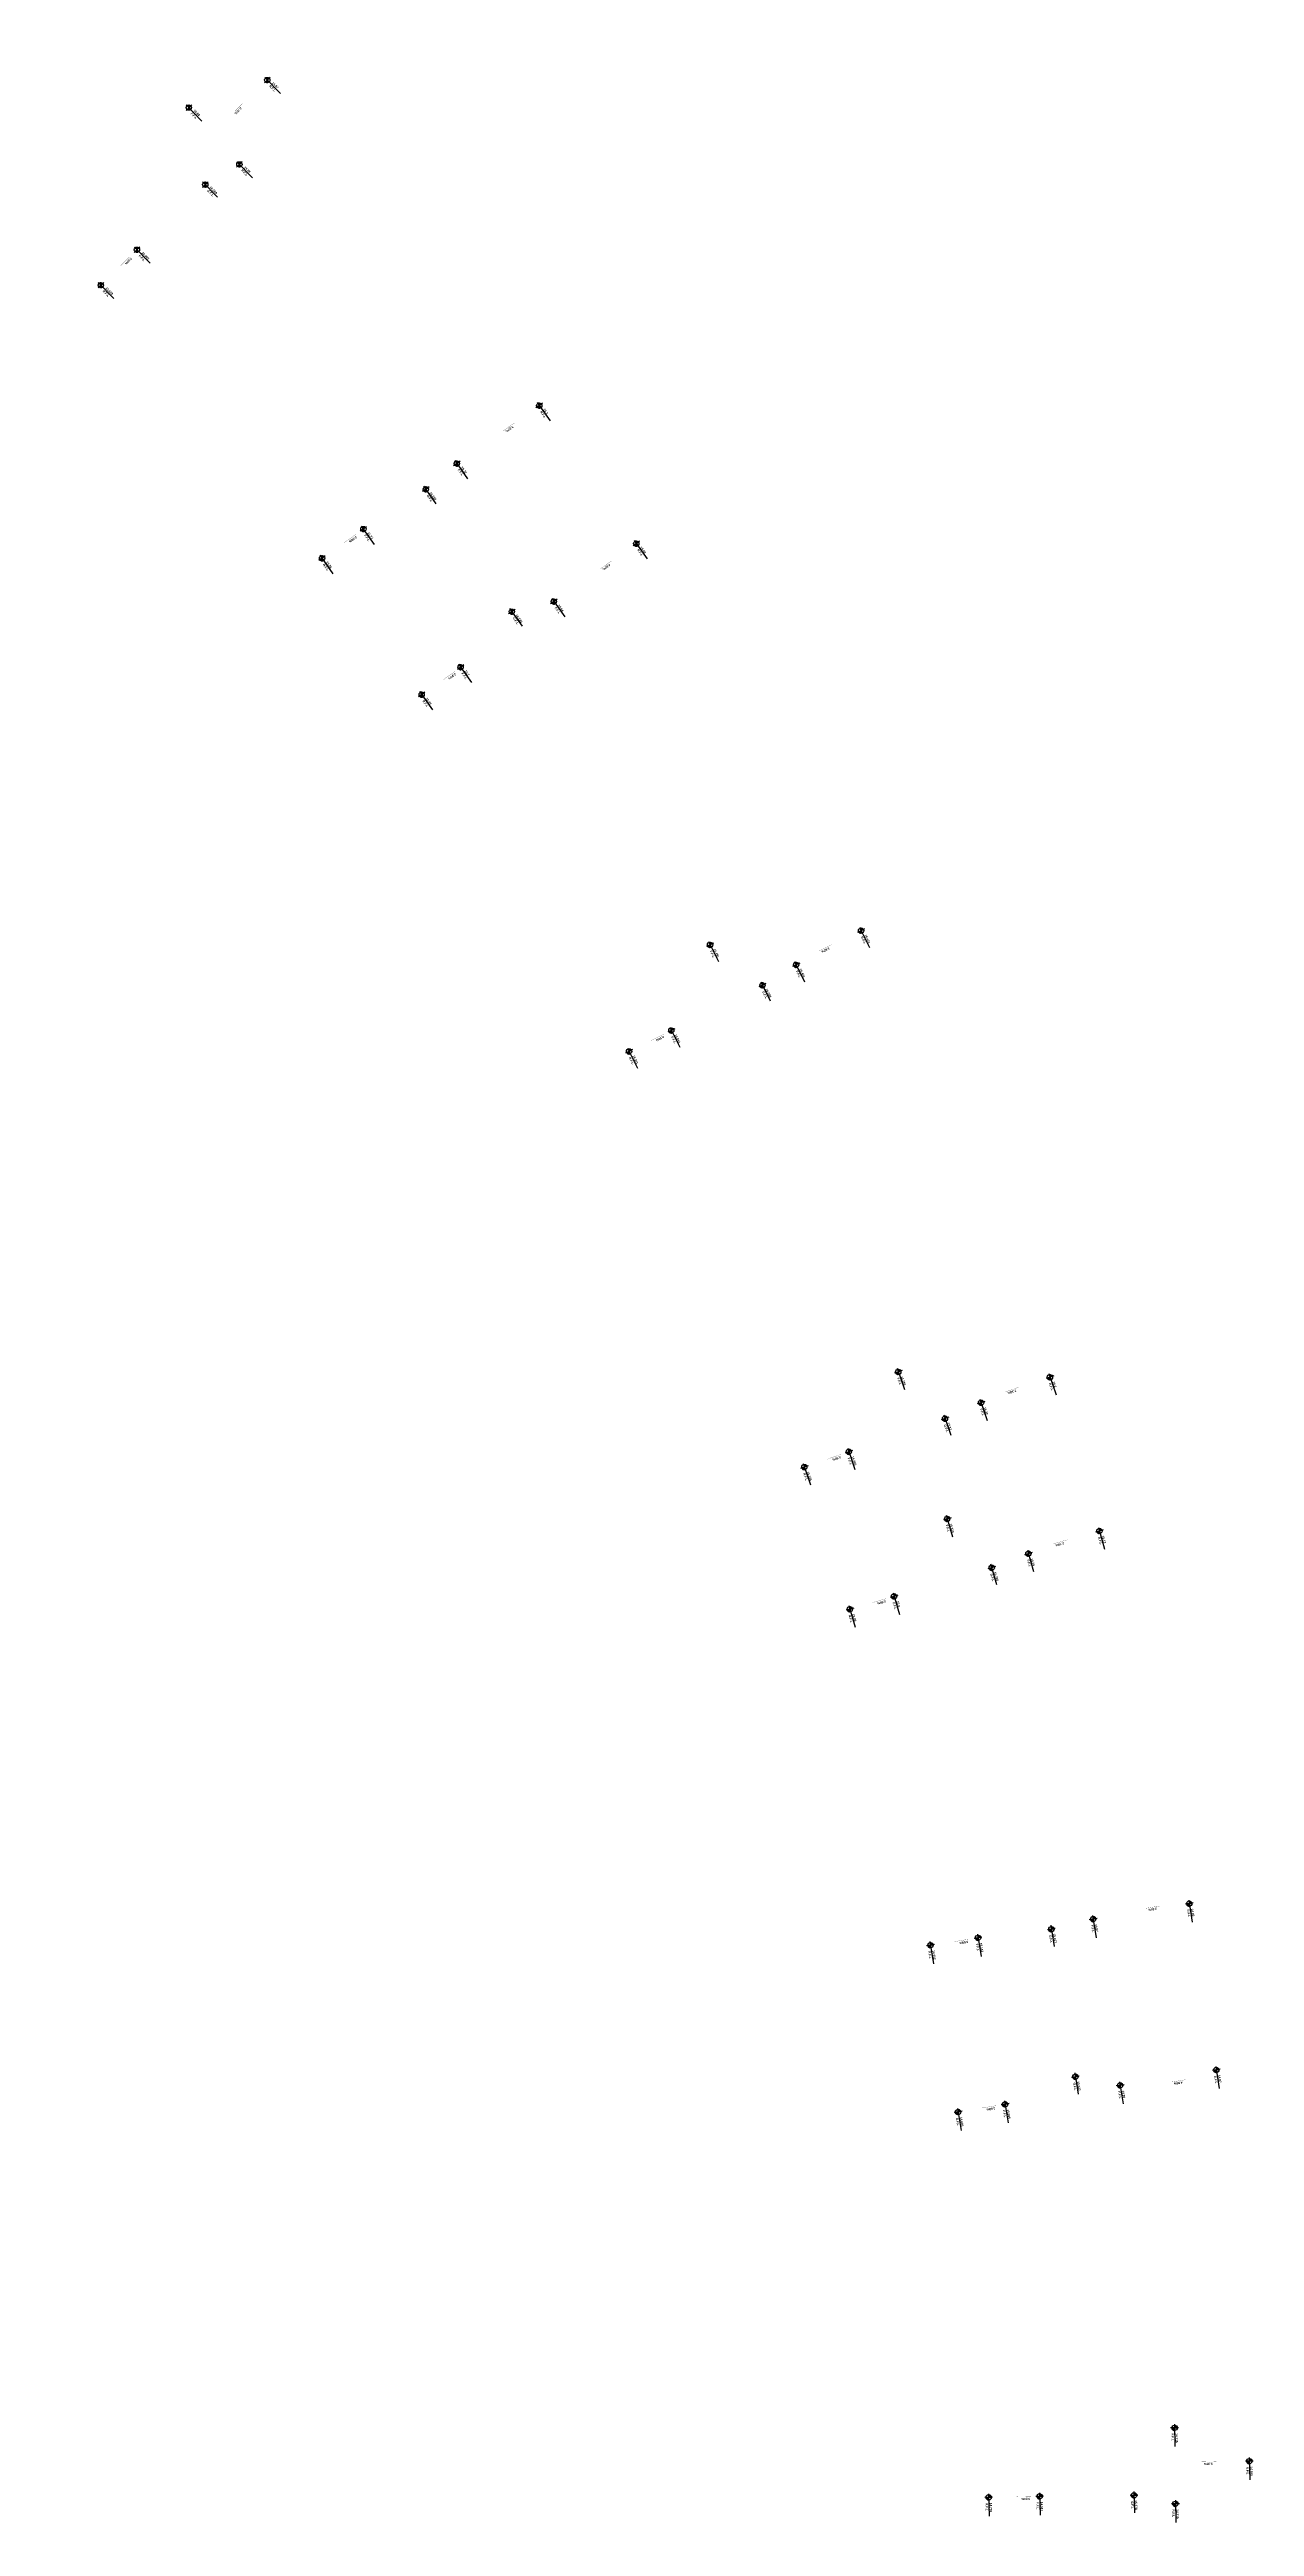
# Model space of a CAD drawing. Extents: x 406735 to 407516, y 2905844 to 2906372.
# Drawn here: x 407379.4 to 407516.3, y 2905981.6 to 2906262.8 of the extents above; entities that cross this region are included whole.
import ezdxf
from ezdxf.enums import TextEntityAlignment as Align

# ---------------------------------------------------------------- set-up
doc = ezdxf.new("R2010")
doc.units = 0
doc.layers.add('L-ANNO-TEXT', color=50, linetype='Continuous')
doc.styles.add('DIM-2_$0$DIM&GRADING 44$0$EN-SB', font='swissb.ttf')
pattern_1 = [(270, (-0.57536, 30.386909), (0.01875, -2e-18), [])]
pattern_2 = [(270, (-0.379531, 22.056078), (0.01875, -2e-18), [])]
pattern_3 = [(270, (3e-10, 6.05), (0.01875, -2e-18), [])]
pattern_4 = [(270, (-0.003686, 0.689746), (0.01875, -2e-18), [])]
pattern_5 = [(270, (0, 17.596942), (0.01875, -2e-18), [])]
pattern_6 = [(270, (-6.754531, 14.306078), (0.01875, -2e-18), [])]
pattern_7 = [(270, (-0.575686, 30.514056), (0.01875, -2e-18), [])]
pattern_8 = [(270, (-0.379531, 22.05), (0.01875, -2e-18), [])]
pattern_9 = [(270, (-1e-10, 6.05), (0.01875, -2e-18), [])]
pattern_10 = [(270, (-0.003364, 0.816407), (0.01875, -2e-18), [])]
pattern_11 = [(270, (-4e-11, 30.012388), (0.01875, -2e-18), [])]
pattern_12 = [(270, (-0.01875, 18.950001), (0.01875, -2e-18), [])]
pattern_13 = [(270, (-1e-10, 5.71), (0.01875, -2e-18), [])]
pattern_14 = [(270, (0.00899, 0.303631), (0.01875, -2e-18), [])]
pattern_15 = [(270, (-1.797784, 14.09182), (0.01875, -2e-18), [])]
pattern_16 = [(270, (0.01875, 30.01199), (0.01875, -2e-18), [])]
pattern_17 = [(270, (2e-10, 18.950001), (0.01875, -2e-18), [])]
pattern_18 = [(270, (-2e-11, 5.71), (0.01875, -2e-18), [])]
pattern_19 = [(270, (-0.0375, 0.24033), (0.01875, -2e-18), [])]
pattern_20 = [(270, (0.37089, 14.09182), (0.01875, -2e-18), [])]
pattern_21 = [(270, (-0.57348, 30.400386), (0.01875, -2e-18), [])]
pattern_22 = [(270, (-0.379531, 22.056078), (0.01875, -2e-18), [])]
pattern_23 = [(270, (-1e-10, 6.05), (0.01875, -2e-18), [])]
pattern_24 = [(270, (-0.000598, 0.701226), (0.01875, -2e-18), [])]
pattern_25 = [(270, (-3.513104, 30.451695), (0.01875, -2e-18), [])]
pattern_26 = [(270, (-7.463104, 22.042889), (0.01875, -2e-18), [])]
pattern_27 = [(270, (0.006084, 6.555635), (0.01875, -2e-18), [])]
pattern_28 = [(270, (-0.001435, 0.771886), (0.01875, -2e-18), [])]
pattern_29 = [(270, (0.11373, 17.277244), (0.01875, -2e-18), [])]
pattern_30 = [(270, (1.161896, 21.95924), (0.01875, -2e-18), [])]
pattern_31 = [(270, (-3.503584, 30.61439), (0.01875, -2e-18), [])]
pattern_32 = [(270, (-6e-11, 6.555696), (0.01875, -2e-18), [])]
pattern_33 = [(270, (0.027453, 0.820102), (0.01875, -2e-18), [])]
pattern_34 = [(270, (1.161896, 21.658247), (0.01875, -2e-18), [])]
pattern_35 = [(270, (0, 30.090276), (0.01875, -2e-18), [])]
pattern_36 = [(270, (0, 18.650001), (0.01875, -2e-18), [])]
pattern_37 = [(270, (3e-10, 5.7), (0.01875, -2e-18), [])]
pattern_38 = [(270, (0.008634, 0.28893), (0.01875, -2e-18), [])]
pattern_39 = [(270, (-0.01875, 5.687249), (0.01875, -2e-18), [])]
pattern_40 = [(270, (0, -0.057317), (0.01875, -2e-18), [])]

# ---------------------------------------------------------------- blocks, each defined once
blk = doc.blocks.new('*U66')
h = blk.add_hatch()
h.set_pattern_fill('ANSI31', color=256, scale=0.15, angle=225, style=0)
h.set_pattern_definition(pattern_1)
edge = h.paths.add_edge_path()
edge.add_line((-0.88, 30.39), (-0.58, 30.39))
edge.add_line((-0.58, 30.39), (-0.58, 30.69))
edge.add_ellipse((-0.58, 30.39), major_axis=(-0.212, -0.212), ratio=1, start_angle=225, end_angle=315)
h = blk.add_hatch()
h.set_pattern_fill('ANSI31', color=256, scale=0.15, angle=225, style=0)
h.set_pattern_definition(pattern_1)
edge = h.paths.add_edge_path()
edge.add_ellipse((-0.58, 30.39), major_axis=(-0.212, -0.212), ratio=1, start_angle=45, end_angle=135)
edge.add_line((-0.28, 30.39), (-0.58, 30.39))
edge.add_line((-0.58, 30.39), (-0.58, 30.09))
h = blk.add_hatch()
h.set_pattern_fill('ANSI31', color=256, scale=0.15, angle=225, style=0)
h.set_pattern_definition(pattern_2)
edge = h.paths.add_edge_path()
edge.add_line((-0.68, 22.06), (-0.38, 22.06))
edge.add_line((-0.38, 22.06), (-0.38, 22.36))
edge.add_ellipse((-0.38, 22.06), major_axis=(-0.212, -0.212), ratio=1, start_angle=225, end_angle=315)
h = blk.add_hatch()
h.set_pattern_fill('ANSI31', color=256, scale=0.15, angle=225, style=0)
h.set_pattern_definition(pattern_2)
edge = h.paths.add_edge_path()
edge.add_ellipse((-0.38, 22.06), major_axis=(-0.212, -0.212), ratio=1, start_angle=45, end_angle=135)
edge.add_line((-0.08, 22.06), (-0.38, 22.06))
edge.add_line((-0.38, 22.06), (-0.38, 21.76))
h = blk.add_hatch()
h.set_pattern_fill('ANSI31', color=256, scale=0.15, angle=225, style=0)
h.set_pattern_definition(pattern_5)
edge = h.paths.add_edge_path()
edge.add_line((-0.3, 17.6), (0, 17.6))
edge.add_line((0, 17.6), (0, 17.9))
edge.add_ellipse((0, 17.6), major_axis=(-0.212, -0.212), ratio=1, start_angle=225, end_angle=315)
h = blk.add_hatch()
h.set_pattern_fill('ANSI31', color=256, scale=0.15, angle=225, style=0)
h.set_pattern_definition(pattern_5)
edge = h.paths.add_edge_path()
edge.add_ellipse((0, 17.6), major_axis=(-0.212, -0.212), ratio=1, start_angle=45, end_angle=135)
edge.add_line((0.3, 17.6), (0, 17.6))
edge.add_line((0, 17.6), (0, 17.3))
h = blk.add_hatch()
h.set_pattern_fill('ANSI31', color=256, scale=0.15, angle=225, style=0)
h.set_pattern_definition(pattern_6)
edge = h.paths.add_edge_path()
edge.add_line((-7.05, 14.31), (-6.75, 14.31))
edge.add_line((-6.75, 14.31), (-6.75, 14.61))
edge.add_ellipse((-6.75, 14.31), major_axis=(-0.212, -0.212), ratio=1, start_angle=225, end_angle=315)
h = blk.add_hatch()
h.set_pattern_fill('ANSI31', color=256, scale=0.15, angle=225, style=0)
h.set_pattern_definition(pattern_6)
edge = h.paths.add_edge_path()
edge.add_ellipse((-6.75, 14.31), major_axis=(-0.212, -0.212), ratio=1, start_angle=45, end_angle=135)
edge.add_line((-6.45, 14.31), (-6.75, 14.31))
edge.add_line((-6.75, 14.31), (-6.75, 14.01))
h = blk.add_hatch()
h.set_pattern_fill('ANSI31', color=256, scale=0.15, angle=225, style=0)
h.set_pattern_definition(pattern_3)
edge = h.paths.add_edge_path()
edge.add_line((-0.3, 6.05), (0, 6.05))
edge.add_line((0, 6.05), (0, 6.35))
edge.add_ellipse((0, 6.05), major_axis=(-0.212, -0.212), ratio=1, start_angle=225, end_angle=315)
h = blk.add_hatch()
h.set_pattern_fill('ANSI31', color=256, scale=0.15, angle=225, style=0)
h.set_pattern_definition(pattern_3)
edge = h.paths.add_edge_path()
edge.add_ellipse((0, 6.05), major_axis=(-0.212, -0.212), ratio=1, start_angle=45, end_angle=135)
edge.add_line((0.3, 6.05), (0, 6.05))
edge.add_line((0, 6.05), (0, 5.75))
h = blk.add_hatch()
h.set_pattern_fill('ANSI31', color=256, scale=0.15, angle=225, style=0)
h.set_pattern_definition(pattern_4)
edge = h.paths.add_edge_path()
edge.add_line((-0.3, 0.69), (0, 0.69))
edge.add_line((0, 0.69), (0, 0.99))
edge.add_ellipse((0, 0.69), major_axis=(-0.212, -0.212), ratio=1, start_angle=225, end_angle=315)
h = blk.add_hatch()
h.set_pattern_fill('ANSI31', color=256, scale=0.15, angle=225, style=0)
h.set_pattern_definition(pattern_4)
edge = h.paths.add_edge_path()
edge.add_ellipse((0, 0.69), major_axis=(-0.212, -0.212), ratio=1, start_angle=45, end_angle=135)
edge.add_line((0.3, 0.69), (0, 0.69))
edge.add_line((0, 0.69), (0, 0.39))
for p, q in [((-0.99, 30.39, 0), (1.56, 30.39, 0)), ((-0.58, 30.84, 0), (-0.58, 29.94, 0)), ((-0.38, 22.51, 0), (-0.38, 21.61, 0)), ((-0.79, 22.06, 0), (1.76, 22.06, 0)), ((-0.45, 17.6, 0), (1.99, 17.6, 0)), ((0, 18.05, 0), (0, 17.15, 0)), ((-7.17, 14.31, 0), (-4.62, 14.31, 0)), ((-6.75, 14.76, 0), (-6.75, 13.86, 0)), ((-0.41, 6.05, 0), (2.14, 6.05, 0)), ((0, 6.5, 0), (0, 5.6, 0)), ((-0.42, 0.69, 0), (2.13, 0.69, 0)), ((0, 1.14, 0), (0, 0.24, 0))]:
    blk.add_line(p, q)
at = {"elevation": 0}
for points in [[(-0.64, 25.05, 0.02, 0.02, 0), (-0.64, 26.34, 0.1, 0, 0), (-0.64, 26.73, 0, 0, 0)], [(0, 5.1, 0.02, 0.02, 0), (0, 3.81, 0.1, 0, 0), (0, 3.43, 0, 0, 0)]]:
    blk.add_lwpolyline(points, format="xyseb", dxfattribs=at)
for centre in [(-0.58, 30.39, 0), (-0.38, 22.06, 0), (0, 17.6, 0), (-6.75, 14.31, 0), (0, 6.05, 0), (0, 0.69, 0)]:
    blk.add_circle(centre, 0.3)
at = {"layer": 'L-ANNO-TEXT', "char_height": 0.25, "attachment_point": 1, "style": 'DIM-2_$0$DIM&GRADING 44$0$EN-SB'}
for s, insert in [('R.F.L', (0.06, 30.28)), ('F.F.L', (0.26, 21.95)), ('G.F.L', (0.64, 17.49)), ('F.F.L', (-6.12, 14.2)), ('F.F.L', (0.64, 5.94)), ('R.F.L', (0.63, 0.58))]:
    blk.add_mtext_dynamic_manual_height_columns(s, width=0.6737, gutter_width=12.5, heights=[0], dxfattribs=dict(at, insert=insert))
at = {"layer": 'L-ANNO-TEXT', "style": 'DIM-2_$0$DIM&GRADING 44$0$EN-SB'}
for tag, p in [('L7', (0.05, 30.48, 0)), ('L6', (0.24, 22.15, 0)), ('SIDE-L', (-6.13, 14.4, 0)), ('L2', (0.62, 6.15, 0)), ('L1', (0.62, 0.79, 0))]:
    blk.add_attdef(tag, p, '', height=0.25, rotation=360, dxfattribs=at)
for tag, p in [('L5', (-0.52, 25.29, 0)), ('L3', (0.14, 4, 0))]:
    blk.add_attdef(tag, text='', height=0.25, rotation=270, dxfattribs=at).set_placement(p, align=Align.RIGHT)
at = {"layer": 'L-ANNO-TEXT', "style": 'DIM-2_$0$DIM&GRADING 44$0$EN-SB', "flags": 8}
blk.add_attdef('L4', (0.56, 17.69, 0), '', height=0.25, rotation=0, dxfattribs=at)
blk = doc.blocks.new('*U65')
h = blk.add_hatch()
h.set_pattern_fill('ANSI31', color=256, scale=0.15, angle=225, style=0)
h.set_pattern_definition(pattern_7)
edge = h.paths.add_edge_path()
edge.add_line((-0.88, 30.51), (-0.58, 30.51))
edge.add_line((-0.58, 30.51), (-0.58, 30.81))
edge.add_ellipse((-0.58, 30.51), major_axis=(-0.212, -0.212), ratio=1, start_angle=225, end_angle=315)
h = blk.add_hatch()
h.set_pattern_fill('ANSI31', color=256, scale=0.15, angle=225, style=0)
h.set_pattern_definition(pattern_7)
edge = h.paths.add_edge_path()
edge.add_ellipse((-0.58, 30.51), major_axis=(-0.212, -0.212), ratio=1, start_angle=45, end_angle=135)
edge.add_line((-0.28, 30.51), (-0.58, 30.51))
edge.add_line((-0.58, 30.51), (-0.58, 30.21))
h = blk.add_hatch()
h.set_pattern_fill('ANSI31', color=256, scale=0.15, angle=225, style=0)
h.set_pattern_definition(pattern_8)
edge = h.paths.add_edge_path()
edge.add_line((-0.68, 22.05), (-0.38, 22.05))
edge.add_line((-0.38, 22.05), (-0.38, 22.35))
edge.add_ellipse((-0.38, 22.05), major_axis=(-0.212, -0.212), ratio=1, start_angle=225, end_angle=315)
h = blk.add_hatch()
h.set_pattern_fill('ANSI31', color=256, scale=0.15, angle=225, style=0)
h.set_pattern_definition(pattern_8)
edge = h.paths.add_edge_path()
edge.add_ellipse((-0.38, 22.05), major_axis=(-0.212, -0.212), ratio=1, start_angle=45, end_angle=135)
edge.add_line((-0.08, 22.05), (-0.38, 22.05))
edge.add_line((-0.38, 22.05), (-0.38, 21.75))
h = blk.add_hatch()
h.set_pattern_fill('ANSI31', color=256, scale=0.15, angle=225, style=0)
h.set_pattern_definition(pattern_5)
edge = h.paths.add_edge_path()
edge.add_line((-0.3, 17.6), (0, 17.6))
edge.add_line((0, 17.6), (0, 17.9))
edge.add_ellipse((0, 17.6), major_axis=(-0.212, -0.212), ratio=1, start_angle=225, end_angle=315)
h = blk.add_hatch()
h.set_pattern_fill('ANSI31', color=256, scale=0.15, angle=225, style=0)
h.set_pattern_definition(pattern_5)
edge = h.paths.add_edge_path()
edge.add_ellipse((0, 17.6), major_axis=(-0.212, -0.212), ratio=1, start_angle=45, end_angle=135)
edge.add_line((0.3, 17.6), (0, 17.6))
edge.add_line((0, 17.6), (0, 17.3))
h = blk.add_hatch()
h.set_pattern_fill('ANSI31', color=256, scale=0.15, angle=225, style=0)
h.set_pattern_definition(pattern_6)
edge = h.paths.add_edge_path()
edge.add_line((-7.05, 14.31), (-6.75, 14.31))
edge.add_line((-6.75, 14.31), (-6.75, 14.61))
edge.add_ellipse((-6.75, 14.31), major_axis=(-0.212, -0.212), ratio=1, start_angle=225, end_angle=315)
h = blk.add_hatch()
h.set_pattern_fill('ANSI31', color=256, scale=0.15, angle=225, style=0)
h.set_pattern_definition(pattern_6)
edge = h.paths.add_edge_path()
edge.add_ellipse((-6.75, 14.31), major_axis=(-0.212, -0.212), ratio=1, start_angle=45, end_angle=135)
edge.add_line((-6.45, 14.31), (-6.75, 14.31))
edge.add_line((-6.75, 14.31), (-6.75, 14.01))
h = blk.add_hatch()
h.set_pattern_fill('ANSI31', color=256, scale=0.15, angle=225, style=0)
h.set_pattern_definition(pattern_9)
edge = h.paths.add_edge_path()
edge.add_line((-0.3, 6.05), (0, 6.05))
edge.add_line((0, 6.05), (0, 6.35))
edge.add_ellipse((0, 6.05), major_axis=(-0.212, -0.212), ratio=1, start_angle=225, end_angle=315)
h = blk.add_hatch()
h.set_pattern_fill('ANSI31', color=256, scale=0.15, angle=225, style=0)
h.set_pattern_definition(pattern_9)
edge = h.paths.add_edge_path()
edge.add_ellipse((0, 6.05), major_axis=(-0.212, -0.212), ratio=1, start_angle=45, end_angle=135)
edge.add_line((0.3, 6.05), (0, 6.05))
edge.add_line((0, 6.05), (0, 5.75))
h = blk.add_hatch()
h.set_pattern_fill('ANSI31', color=256, scale=0.15, angle=225, style=0)
h.set_pattern_definition(pattern_10)
edge = h.paths.add_edge_path()
edge.add_line((-0.3, 0.82), (0, 0.82))
edge.add_line((0, 0.82), (0, 1.12))
edge.add_ellipse((0, 0.82), major_axis=(-0.212, -0.212), ratio=1, start_angle=225, end_angle=315)
h = blk.add_hatch()
h.set_pattern_fill('ANSI31', color=256, scale=0.15, angle=225, style=0)
h.set_pattern_definition(pattern_10)
edge = h.paths.add_edge_path()
edge.add_ellipse((0, 0.82), major_axis=(-0.212, -0.212), ratio=1, start_angle=45, end_angle=135)
edge.add_line((0.3, 0.82), (0, 0.82))
edge.add_line((0, 0.82), (0, 0.52))
for p, q in [((-0.58, 30.96, 0), (-0.58, 30.06, 0)), ((-0.99, 30.51, 0), (1.56, 30.51, 0)), ((-0.38, 22.5, 0), (-0.38, 21.6, 0)), ((-0.79, 22.05, 0), (1.76, 22.05, 0)), ((-0.45, 17.6, 0), (1.99, 17.6, 0)), ((0, 18.05, 0), (0, 17.15, 0)), ((-7.17, 14.31, 0), (-4.62, 14.31, 0)), ((-6.75, 14.76, 0), (-6.75, 13.86, 0)), ((-0.41, 6.05, 0), (2.14, 6.05, 0)), ((0, 6.5, 0), (0, 5.6, 0)), ((-0.42, 0.82, 0), (2.13, 0.82, 0)), ((0, 1.27, 0), (0, 0.37, 0))]:
    blk.add_line(p, q)
at = {"elevation": 0}
for points in [[(-0.64, 25.05, 0.02, 0.02, 0), (-0.64, 26.34, 0.1, 0, 0), (-0.64, 26.73, 0, 0, 0)], [(0, 5.1, 0.02, 0.02, 0), (0, 3.81, 0.1, 0, 0), (0, 3.43, 0, 0, 0)]]:
    blk.add_lwpolyline(points, format="xyseb", dxfattribs=at)
for centre in [(-0.58, 30.51, 0), (-0.38, 22.05, 0), (0, 17.6, 0), (-6.75, 14.31, 0), (0, 6.05, 0), (0, 0.82, 0)]:
    blk.add_circle(centre, 0.3)
at = {"layer": 'L-ANNO-TEXT', "char_height": 0.25, "attachment_point": 1, "style": 'DIM-2_$0$DIM&GRADING 44$0$EN-SB'}
for s, insert in [('R.F.L', (0.06, 30.4)), ('F.F.L', (0.26, 21.94)), ('G.F.L', (0.64, 17.49)), ('F.F.L', (-6.12, 14.2)), ('F.F.L', (0.64, 5.94)), ('R.F.L', (0.64, 0.71))]:
    blk.add_mtext_dynamic_manual_height_columns(s, width=0.6737, gutter_width=12.5, heights=[0], dxfattribs=dict(at, insert=insert))
at = {"layer": 'L-ANNO-TEXT', "style": 'DIM-2_$0$DIM&GRADING 44$0$EN-SB'}
for tag, p in [('L7', (0.05, 30.61, 0)), ('L6', (0.24, 22.15, 0)), ('SIDE-L', (-6.13, 14.4, 0)), ('L2', (0.62, 6.15, 0)), ('L1', (0.62, 0.91, 0))]:
    blk.add_attdef(tag, p, '', height=0.25, rotation=360, dxfattribs=at)
for tag, p in [('L5', (-0.52, 25.29, 0)), ('L3', (0.14, 4, 0))]:
    blk.add_attdef(tag, text='', height=0.25, rotation=270, dxfattribs=at).set_placement(p, align=Align.RIGHT)
at = {"layer": 'L-ANNO-TEXT', "style": 'DIM-2_$0$DIM&GRADING 44$0$EN-SB', "flags": 8}
blk.add_attdef('L4', (0.56, 17.69, 0), '', height=0.25, rotation=0, dxfattribs=at)
blk = doc.blocks.new('*U64')
h = blk.add_hatch()
h.set_pattern_fill('ANSI31', color=256, scale=0.15, angle=225, style=0)
h.set_pattern_definition(pattern_11)
edge = h.paths.add_edge_path()
edge.add_line((-0.3, 30.01), (0, 30.01))
edge.add_line((0, 30.01), (0, 30.31))
edge.add_ellipse((0, 30.01), major_axis=(-0.212, -0.212), ratio=1, start_angle=225, end_angle=315)
h = blk.add_hatch()
h.set_pattern_fill('ANSI31', color=256, scale=0.15, angle=225, style=0)
h.set_pattern_definition(pattern_11)
edge = h.paths.add_edge_path()
edge.add_ellipse((0, 30.01), major_axis=(-0.212, -0.212), ratio=1, start_angle=45, end_angle=135)
edge.add_line((0.3, 30.01), (0, 30.01))
edge.add_line((0, 30.01), (0, 29.71))
h = blk.add_hatch()
h.set_pattern_fill('ANSI31', color=256, scale=0.15, angle=225, style=0)
h.set_pattern_definition(pattern_12)
edge = h.paths.add_edge_path()
edge.add_line((-0.32, 18.95), (-0.02, 18.95))
edge.add_line((-0.02, 18.95), (-0.02, 19.25))
edge.add_ellipse((-0.02, 18.95), major_axis=(-0.212, -0.212), ratio=1, start_angle=225, end_angle=315)
h = blk.add_hatch()
h.set_pattern_fill('ANSI31', color=256, scale=0.15, angle=225, style=0)
h.set_pattern_definition(pattern_12)
edge = h.paths.add_edge_path()
edge.add_ellipse((-0.02, 18.95), major_axis=(-0.212, -0.212), ratio=1, start_angle=45, end_angle=135)
edge.add_line((0.28, 18.95), (-0.02, 18.95))
edge.add_line((-0.02, 18.95), (-0.02, 18.65))
h = blk.add_hatch()
h.set_pattern_fill('ANSI31', color=256, scale=0.15, angle=225, style=0)
h.set_pattern_definition(pattern_15)
edge = h.paths.add_edge_path()
edge.add_line((-2.1, 14.09), (-1.8, 14.09))
edge.add_line((-1.8, 14.09), (-1.8, 14.39))
edge.add_ellipse((-1.8, 14.09), major_axis=(-0.212, -0.212), ratio=1, start_angle=225, end_angle=315)
h = blk.add_hatch()
h.set_pattern_fill('ANSI31', color=256, scale=0.15, angle=225, style=0)
h.set_pattern_definition(pattern_15)
edge = h.paths.add_edge_path()
edge.add_ellipse((-1.8, 14.09), major_axis=(-0.212, -0.212), ratio=1, start_angle=45, end_angle=135)
edge.add_line((-1.5, 14.09), (-1.8, 14.09))
edge.add_line((-1.8, 14.09), (-1.8, 13.79))
h = blk.add_hatch()
h.set_pattern_fill('ANSI31', color=256, scale=0.15, angle=225, style=0)
h.set_pattern_definition(pattern_13)
edge = h.paths.add_edge_path()
edge.add_line((-0.3, 5.71), (0, 5.71))
edge.add_line((0, 5.71), (0, 6.01))
edge.add_ellipse((0, 5.71), major_axis=(-0.212, -0.212), ratio=1, start_angle=225, end_angle=315)
h = blk.add_hatch()
h.set_pattern_fill('ANSI31', color=256, scale=0.15, angle=225, style=0)
h.set_pattern_definition(pattern_13)
edge = h.paths.add_edge_path()
edge.add_ellipse((0, 5.71), major_axis=(-0.212, -0.212), ratio=1, start_angle=45, end_angle=135)
edge.add_line((0.3, 5.71), (0, 5.71))
edge.add_line((0, 5.71), (0, 5.41))
h = blk.add_hatch()
h.set_pattern_fill('ANSI31', color=256, scale=0.15, angle=225, style=0)
h.set_pattern_definition(pattern_14)
edge = h.paths.add_edge_path()
edge.add_line((-0.29, 0.3), (0.01, 0.3))
edge.add_line((0.01, 0.3), (0.01, 0.6))
edge.add_ellipse((0.01, 0.3), major_axis=(-0.212, -0.212), ratio=1, start_angle=225, end_angle=315)
h = blk.add_hatch()
h.set_pattern_fill('ANSI31', color=256, scale=0.15, angle=225, style=0)
h.set_pattern_definition(pattern_14)
edge = h.paths.add_edge_path()
edge.add_ellipse((0.01, 0.3), major_axis=(-0.212, -0.212), ratio=1, start_angle=45, end_angle=135)
edge.add_line((0.31, 0.3), (0.01, 0.3))
edge.add_line((0.01, 0.3), (0.01, 0))
for p, q in [((-0.41, 30.01, 0), (2.14, 30.01, 0)), ((0, 30.46, 0), (0, 29.56, 0)), ((-0.43, 18.95, 0), (2.12, 18.95, 0)), ((-0.02, 19.4, 0), (-0.02, 18.5, 0)), ((-2.25, 14.09, 0), (0.2, 14.09, 0)), ((-1.8, 14.54, 0), (-1.8, 13.64, 0)), ((-0.41, 5.71, 0), (2.14, 5.71, 0)), ((0, 6.16, 0), (0, 5.26, 0)), ((-0.4, 0.3, 0), (2.14, 0.3, 0)), ((0.01, 0.75, 0), (0.01, -0.15, 0))]:
    blk.add_line(p, q)
at = {"elevation": 0}
for points in [[(0.54, 24.77, 0.02, 0.02, 0), (0.54, 26.06, 0.1, 0, 0), (0.54, 26.44, 0, 0, 0)], [(0, 4.65, 0.02, 0.02, 0), (0, 3.36, 0.1, 0, 0), (0, 2.98, 0, 0, 0)]]:
    blk.add_lwpolyline(points, format="xyseb", dxfattribs=at)
for centre in [(0, 30.01, 0), (-0.02, 18.95, 0), (-1.8, 14.09, 0), (0, 5.71, 0), (0.01, 0.3, 0)]:
    blk.add_circle(centre, 0.3)
at = {"layer": 'L-ANNO-TEXT', "char_height": 0.25, "attachment_point": 1, "style": 'DIM-2_$0$DIM&GRADING 44$0$EN-SB'}
for s, insert in [('R.F.L', (0.64, 29.9)), ('F.F.L', (0.62, 18.84)), ('G.F.L', (-1.16, 13.98)), ('F.F.L', (0.64, 5.6)), ('R.F.L', (0.65, 0.19))]:
    blk.add_mtext_dynamic_manual_height_columns(s, width=0.6737, gutter_width=12.5, heights=[0], dxfattribs=dict(at, insert=insert))
at = {"layer": 'L-ANNO-TEXT', "style": 'DIM-2_$0$DIM&GRADING 44$0$EN-SB'}
for tag, p in [('L7', (0.62, 30.11, 0)), ('L6', (0.6, 19.05, 0)), ('L2', (0.62, 5.81, 0)), ('L1', (0.63, 0.4, 0))]:
    blk.add_attdef(tag, p, '', height=0.25, rotation=360, dxfattribs=at)
for tag, p in [('L5', (0.66, 25.01, 0)), ('L3', (0.14, 3.54, 0))]:
    blk.add_attdef(tag, text='', height=0.25, rotation=270, dxfattribs=at).set_placement(p, align=Align.RIGHT)
at = {"layer": 'L-ANNO-TEXT', "style": 'DIM-2_$0$DIM&GRADING 44$0$EN-SB', "flags": 8}
blk.add_attdef('L4', (-1.24, 14.18, 0), '', height=0.25, rotation=0, dxfattribs=at)
blk = doc.blocks.new('*U63')
h = blk.add_hatch()
h.set_pattern_fill('ANSI31', color=256, scale=0.15, angle=225, style=0)
h.set_pattern_definition(pattern_16)
edge = h.paths.add_edge_path()
edge.add_line((-0.28, 30.01), (0.02, 30.01))
edge.add_line((0.02, 30.01), (0.02, 30.31))
edge.add_ellipse((0.02, 30.01), major_axis=(-0.212, -0.212), ratio=1, start_angle=225, end_angle=315)
h = blk.add_hatch()
h.set_pattern_fill('ANSI31', color=256, scale=0.15, angle=225, style=0)
h.set_pattern_definition(pattern_16)
edge = h.paths.add_edge_path()
edge.add_ellipse((0.02, 30.01), major_axis=(-0.212, -0.212), ratio=1, start_angle=45, end_angle=135)
edge.add_line((0.32, 30.01), (0.02, 30.01))
edge.add_line((0.02, 30.01), (0.02, 29.71))
h = blk.add_hatch()
h.set_pattern_fill('ANSI31', color=256, scale=0.15, angle=225, style=0)
h.set_pattern_definition(pattern_17)
edge = h.paths.add_edge_path()
edge.add_line((-0.3, 18.95), (0, 18.95))
edge.add_line((0, 18.95), (0, 19.25))
edge.add_ellipse((0, 18.95), major_axis=(-0.212, -0.212), ratio=1, start_angle=225, end_angle=315)
h = blk.add_hatch()
h.set_pattern_fill('ANSI31', color=256, scale=0.15, angle=225, style=0)
h.set_pattern_definition(pattern_17)
edge = h.paths.add_edge_path()
edge.add_ellipse((0, 18.95), major_axis=(-0.212, -0.212), ratio=1, start_angle=45, end_angle=135)
edge.add_line((0.3, 18.95), (0, 18.95))
edge.add_line((0, 18.95), (0, 18.65))
h = blk.add_hatch()
h.set_pattern_fill('ANSI31', color=256, scale=0.15, angle=225, style=0)
h.set_pattern_definition(pattern_20)
edge = h.paths.add_edge_path()
edge.add_line((0.07, 14.09), (0.37, 14.09))
edge.add_line((0.37, 14.09), (0.37, 14.39))
edge.add_ellipse((0.37, 14.09), major_axis=(-0.212, -0.212), ratio=1, start_angle=225, end_angle=315)
h = blk.add_hatch()
h.set_pattern_fill('ANSI31', color=256, scale=0.15, angle=225, style=0)
h.set_pattern_definition(pattern_20)
edge = h.paths.add_edge_path()
edge.add_ellipse((0.37, 14.09), major_axis=(-0.212, -0.212), ratio=1, start_angle=45, end_angle=135)
edge.add_line((0.67, 14.09), (0.37, 14.09))
edge.add_line((0.37, 14.09), (0.37, 13.79))
h = blk.add_hatch()
h.set_pattern_fill('ANSI31', color=256, scale=0.15, angle=225, style=0)
h.set_pattern_definition(pattern_18)
edge = h.paths.add_edge_path()
edge.add_line((-0.3, 5.71), (0, 5.71))
edge.add_line((0, 5.71), (0, 6.01))
edge.add_ellipse((0, 5.71), major_axis=(-0.212, -0.212), ratio=1, start_angle=225, end_angle=315)
h = blk.add_hatch()
h.set_pattern_fill('ANSI31', color=256, scale=0.15, angle=225, style=0)
h.set_pattern_definition(pattern_18)
edge = h.paths.add_edge_path()
edge.add_ellipse((0, 5.71), major_axis=(-0.212, -0.212), ratio=1, start_angle=45, end_angle=135)
edge.add_line((0.3, 5.71), (0, 5.71))
edge.add_line((0, 5.71), (0, 5.41))
h = blk.add_hatch()
h.set_pattern_fill('ANSI31', color=256, scale=0.15, angle=225, style=0)
h.set_pattern_definition(pattern_19)
edge = h.paths.add_edge_path()
edge.add_line((-0.34, 0.24), (-0.04, 0.24))
edge.add_line((-0.04, 0.24), (-0.04, 0.54))
edge.add_ellipse((-0.04, 0.24), major_axis=(-0.212, -0.212), ratio=1, start_angle=225, end_angle=315)
h = blk.add_hatch()
h.set_pattern_fill('ANSI31', color=256, scale=0.15, angle=225, style=0)
h.set_pattern_definition(pattern_19)
edge = h.paths.add_edge_path()
edge.add_ellipse((-0.04, 0.24), major_axis=(-0.212, -0.212), ratio=1, start_angle=45, end_angle=135)
edge.add_line((0.26, 0.24), (-0.04, 0.24))
edge.add_line((-0.04, 0.24), (-0.04, -0.06))
for p, q in [((-0.39, 30.01, 0), (2.15, 30.01, 0)), ((0.02, 30.46, 0), (0.02, 29.56, 0)), ((-0.41, 18.95, 0), (2.14, 18.95, 0)), ((0, 19.4, 0), (0, 18.5, 0)), ((-0.08, 14.09, 0), (2.37, 14.09, 0)), ((0.37, 14.54, 0), (0.37, 13.64, 0)), ((-0.41, 5.71, 0), (2.14, 5.71, 0)), ((0, 6.16, 0), (0, 5.26, 0)), ((-0.45, 0.24, 0), (2.1, 0.24, 0)), ((-0.04, 0.69, 0), (-0.04, -0.21, 0))]:
    blk.add_line(p, q)
at = {"elevation": 0}
for points in [[(-0.25, 25.05, 0.02, 0.02, 0), (-0.25, 26.34, 0.1, 0, 0), (-0.25, 26.73, 0, 0, 0)], [(0, 4.65, 0.02, 0.02, 0), (0, 3.36, 0.1, 0, 0), (0, 2.98, 0, 0, 0)]]:
    blk.add_lwpolyline(points, format="xyseb", dxfattribs=at)
for centre in [(0.02, 30.01, 0), (0, 18.95, 0), (0.37, 14.09, 0), (0, 5.71, 0), (-0.04, 0.24, 0)]:
    blk.add_circle(centre, 0.3)
at = {"layer": 'L-ANNO-TEXT', "char_height": 0.25, "attachment_point": 1, "style": 'DIM-2_$0$DIM&GRADING 44$0$EN-SB'}
for s, insert in [('R.F.L', (0.66, 29.9)), ('F.F.L', (0.64, 18.84)), ('G.F.L', (1.01, 13.98)), ('F.F.L', (0.64, 5.6)), ('R.F.L', (0.6, 0.13))]:
    blk.add_mtext_dynamic_manual_height_columns(s, width=0.6737, gutter_width=12.5, heights=[0], dxfattribs=dict(at, insert=insert))
at = {"layer": 'L-ANNO-TEXT', "style": 'DIM-2_$0$DIM&GRADING 44$0$EN-SB'}
for tag, p in [('L7', (0.64, 30.11, 0)), ('L6', (0.62, 19.05, 0)), ('L2', (0.62, 5.81, 0)), ('L1', (0.58, 0.34, 0))]:
    blk.add_attdef(tag, p, '', height=0.25, rotation=360, dxfattribs=at)
for tag, p in [('L5', (-0.13, 25.29, 0)), ('L3', (0.14, 3.54, 0))]:
    blk.add_attdef(tag, text='', height=0.25, rotation=270, dxfattribs=at).set_placement(p, align=Align.RIGHT)
at = {"layer": 'L-ANNO-TEXT', "style": 'DIM-2_$0$DIM&GRADING 44$0$EN-SB', "flags": 8}
blk.add_attdef('L4', (0.93, 14.18, 0), '', height=0.25, rotation=0, dxfattribs=at)
blk = doc.blocks.new('*U62')
h = blk.add_hatch()
h.set_pattern_fill('ANSI31', color=256, scale=0.15, angle=225, style=0)
h.set_pattern_definition(pattern_21)
edge = h.paths.add_edge_path()
edge.add_line((-0.87, 30.4), (-0.57, 30.4))
edge.add_line((-0.57, 30.4), (-0.57, 30.7))
edge.add_ellipse((-0.57, 30.4), major_axis=(-0.212, -0.212), ratio=1, start_angle=225, end_angle=315)
h = blk.add_hatch()
h.set_pattern_fill('ANSI31', color=256, scale=0.15, angle=225, style=0)
h.set_pattern_definition(pattern_21)
edge = h.paths.add_edge_path()
edge.add_ellipse((-0.57, 30.4), major_axis=(-0.212, -0.212), ratio=1, start_angle=45, end_angle=135)
edge.add_line((-0.27, 30.4), (-0.57, 30.4))
edge.add_line((-0.57, 30.4), (-0.57, 30.1))
h = blk.add_hatch()
h.set_pattern_fill('ANSI31', color=256, scale=0.15, angle=225, style=0)
h.set_pattern_definition(pattern_22)
edge = h.paths.add_edge_path()
edge.add_line((-0.68, 22.06), (-0.38, 22.06))
edge.add_line((-0.38, 22.06), (-0.38, 22.36))
edge.add_ellipse((-0.38, 22.06), major_axis=(-0.212, -0.212), ratio=1, start_angle=225, end_angle=315)
h = blk.add_hatch()
h.set_pattern_fill('ANSI31', color=256, scale=0.15, angle=225, style=0)
h.set_pattern_definition(pattern_22)
edge = h.paths.add_edge_path()
edge.add_ellipse((-0.38, 22.06), major_axis=(-0.212, -0.212), ratio=1, start_angle=45, end_angle=135)
edge.add_line((-0.08, 22.06), (-0.38, 22.06))
edge.add_line((-0.38, 22.06), (-0.38, 21.76))
h = blk.add_hatch()
h.set_pattern_fill('ANSI31', color=256, scale=0.15, angle=225, style=0)
h.set_pattern_definition(pattern_5)
edge = h.paths.add_edge_path()
edge.add_line((-0.3, 17.6), (0, 17.6))
edge.add_line((0, 17.6), (0, 17.9))
edge.add_ellipse((0, 17.6), major_axis=(-0.212, -0.212), ratio=1, start_angle=225, end_angle=315)
h = blk.add_hatch()
h.set_pattern_fill('ANSI31', color=256, scale=0.15, angle=225, style=0)
h.set_pattern_definition(pattern_5)
edge = h.paths.add_edge_path()
edge.add_ellipse((0, 17.6), major_axis=(-0.212, -0.212), ratio=1, start_angle=45, end_angle=135)
edge.add_line((0.3, 17.6), (0, 17.6))
edge.add_line((0, 17.6), (0, 17.3))
h = blk.add_hatch()
h.set_pattern_fill('ANSI31', color=256, scale=0.15, angle=225, style=0)
h.set_pattern_definition(pattern_6)
edge = h.paths.add_edge_path()
edge.add_line((-7.05, 14.31), (-6.75, 14.31))
edge.add_line((-6.75, 14.31), (-6.75, 14.61))
edge.add_ellipse((-6.75, 14.31), major_axis=(-0.212, -0.212), ratio=1, start_angle=225, end_angle=315)
h = blk.add_hatch()
h.set_pattern_fill('ANSI31', color=256, scale=0.15, angle=225, style=0)
h.set_pattern_definition(pattern_6)
edge = h.paths.add_edge_path()
edge.add_ellipse((-6.75, 14.31), major_axis=(-0.212, -0.212), ratio=1, start_angle=45, end_angle=135)
edge.add_line((-6.45, 14.31), (-6.75, 14.31))
edge.add_line((-6.75, 14.31), (-6.75, 14.01))
h = blk.add_hatch()
h.set_pattern_fill('ANSI31', color=256, scale=0.15, angle=225, style=0)
h.set_pattern_definition(pattern_23)
edge = h.paths.add_edge_path()
edge.add_line((-0.3, 6.05), (0, 6.05))
edge.add_line((0, 6.05), (0, 6.35))
edge.add_ellipse((0, 6.05), major_axis=(-0.212, -0.212), ratio=1, start_angle=225, end_angle=315)
h = blk.add_hatch()
h.set_pattern_fill('ANSI31', color=256, scale=0.15, angle=225, style=0)
h.set_pattern_definition(pattern_23)
edge = h.paths.add_edge_path()
edge.add_ellipse((0, 6.05), major_axis=(-0.212, -0.212), ratio=1, start_angle=45, end_angle=135)
edge.add_line((0.3, 6.05), (0, 6.05))
edge.add_line((0, 6.05), (0, 5.75))
h = blk.add_hatch()
h.set_pattern_fill('ANSI31', color=256, scale=0.15, angle=225, style=0)
h.set_pattern_definition(pattern_24)
edge = h.paths.add_edge_path()
edge.add_line((-0.3, 0.7), (0, 0.7))
edge.add_line((0, 0.7), (0, 1))
edge.add_ellipse((0, 0.7), major_axis=(-0.212, -0.212), ratio=1, start_angle=225, end_angle=315)
h = blk.add_hatch()
h.set_pattern_fill('ANSI31', color=256, scale=0.15, angle=225, style=0)
h.set_pattern_definition(pattern_24)
edge = h.paths.add_edge_path()
edge.add_ellipse((0, 0.7), major_axis=(-0.212, -0.212), ratio=1, start_angle=45, end_angle=135)
edge.add_line((0.3, 0.7), (0, 0.7))
edge.add_line((0, 0.7), (0, 0.4))
for p, q in [((-0.99, 30.4, 0), (1.56, 30.4, 0)), ((-0.57, 30.85, 0), (-0.57, 29.95, 0)), ((-0.38, 22.51, 0), (-0.38, 21.61, 0)), ((-0.79, 22.06, 0), (1.76, 22.06, 0)), ((-0.45, 17.6, 0), (1.99, 17.6, 0)), ((0, 18.05, 0), (0, 17.15, 0)), ((-7.17, 14.31, 0), (-4.62, 14.31, 0)), ((-6.75, 14.76, 0), (-6.75, 13.86, 0)), ((-0.41, 6.05, 0), (2.14, 6.05, 0)), ((0, 6.5, 0), (0, 5.6, 0)), ((-0.41, 0.7, 0), (2.13, 0.7, 0)), ((0, 1.15, 0), (0, 0.25, 0))]:
    blk.add_line(p, q)
at = {"elevation": 0}
for points in [[(-0.64, 25.05, 0.02, 0.02, 0), (-0.64, 26.34, 0.1, 0, 0), (-0.64, 26.73, 0, 0, 0)], [(0, 5.1, 0.02, 0.02, 0), (0, 3.81, 0.1, 0, 0), (0, 3.43, 0, 0, 0)]]:
    blk.add_lwpolyline(points, format="xyseb", dxfattribs=at)
for centre in [(-0.57, 30.4, 0), (-0.38, 22.06, 0), (0, 17.6, 0), (-6.75, 14.31, 0), (0, 6.05, 0), (0, 0.7, 0)]:
    blk.add_circle(centre, 0.3)
at = {"layer": 'L-ANNO-TEXT', "char_height": 0.25, "attachment_point": 1, "style": 'DIM-2_$0$DIM&GRADING 44$0$EN-SB'}
for s, insert in [('R.F.L', (0.07, 30.29)), ('F.F.L', (0.26, 21.95)), ('G.F.L', (0.64, 17.49)), ('F.F.L', (-6.12, 14.2)), ('F.F.L', (0.64, 5.94)), ('R.F.L', (0.64, 0.59))]:
    blk.add_mtext_dynamic_manual_height_columns(s, width=0.6737, gutter_width=12.5, heights=[0], dxfattribs=dict(at, insert=insert))
at = {"layer": 'L-ANNO-TEXT', "style": 'DIM-2_$0$DIM&GRADING 44$0$EN-SB'}
for tag, p in [('L7', (0.05, 30.5, 0)), ('L6', (0.24, 22.15, 0)), ('SIDE-L', (-6.13, 14.4, 0)), ('L2', (0.62, 6.15, 0)), ('L1', (0.62, 0.8, 0))]:
    blk.add_attdef(tag, p, '', height=0.25, rotation=360, dxfattribs=at)
for tag, p in [('L5', (-0.52, 25.29, 0)), ('L3', (0.14, 4, 0))]:
    blk.add_attdef(tag, text='', height=0.25, rotation=270, dxfattribs=at).set_placement(p, align=Align.RIGHT)
at = {"layer": 'L-ANNO-TEXT', "style": 'DIM-2_$0$DIM&GRADING 44$0$EN-SB', "flags": 8}
blk.add_attdef('L4', (0.56, 17.69, 0), '', height=0.25, rotation=0, dxfattribs=at)
blk = doc.blocks.new('*U59')
h = blk.add_hatch()
h.set_pattern_fill('ANSI31', color=256, scale=0.15, angle=225, style=0)
h.set_pattern_definition(pattern_25)
edge = h.paths.add_edge_path()
edge.add_line((-3.81, 30.45), (-3.51, 30.45))
edge.add_line((-3.51, 30.45), (-3.51, 30.75))
edge.add_ellipse((-3.51, 30.45), major_axis=(-0.212, -0.212), ratio=1, start_angle=225, end_angle=315)
h = blk.add_hatch()
h.set_pattern_fill('ANSI31', color=256, scale=0.15, angle=225, style=0)
h.set_pattern_definition(pattern_25)
edge = h.paths.add_edge_path()
edge.add_ellipse((-3.51, 30.45), major_axis=(-0.212, -0.212), ratio=1, start_angle=45, end_angle=135)
edge.add_line((-3.21, 30.45), (-3.51, 30.45))
edge.add_line((-3.51, 30.45), (-3.51, 30.15))
h = blk.add_hatch()
h.set_pattern_fill('ANSI31', color=256, scale=0.15, angle=225, style=0)
h.set_pattern_definition(pattern_26)
edge = h.paths.add_edge_path()
edge.add_line((-7.76, 22.04), (-7.46, 22.04))
edge.add_line((-7.46, 22.04), (-7.46, 22.34))
edge.add_ellipse((-7.46, 22.04), major_axis=(-0.212, -0.212), ratio=1, start_angle=225, end_angle=315)
h = blk.add_hatch()
h.set_pattern_fill('ANSI31', color=256, scale=0.15, angle=225, style=0)
h.set_pattern_definition(pattern_26)
edge = h.paths.add_edge_path()
edge.add_ellipse((-7.46, 22.04), major_axis=(-0.212, -0.212), ratio=1, start_angle=45, end_angle=135)
edge.add_line((-7.16, 22.04), (-7.46, 22.04))
edge.add_line((-7.46, 22.04), (-7.46, 21.74))
h = blk.add_hatch()
h.set_pattern_fill('ANSI31', color=256, scale=0.15, angle=225, style=0)
h.set_pattern_definition(pattern_30)
edge = h.paths.add_edge_path()
edge.add_line((0.86, 21.96), (1.16, 21.96))
edge.add_line((1.16, 21.96), (1.16, 22.26))
edge.add_ellipse((1.16, 21.96), major_axis=(-0.212, -0.212), ratio=1, start_angle=225, end_angle=315)
h = blk.add_hatch()
h.set_pattern_fill('ANSI31', color=256, scale=0.15, angle=225, style=0)
h.set_pattern_definition(pattern_30)
edge = h.paths.add_edge_path()
edge.add_ellipse((1.16, 21.96), major_axis=(-0.212, -0.212), ratio=1, start_angle=45, end_angle=135)
edge.add_line((1.46, 21.96), (1.16, 21.96))
edge.add_line((1.16, 21.96), (1.16, 21.66))
h = blk.add_hatch()
h.set_pattern_fill('ANSI31', color=256, scale=0.15, angle=225, style=0)
h.set_pattern_definition(pattern_29)
edge = h.paths.add_edge_path()
edge.add_line((-0.19, 17.28), (0.11, 17.28))
edge.add_line((0.11, 17.28), (0.11, 17.58))
edge.add_ellipse((0.11, 17.28), major_axis=(-0.212, -0.212), ratio=1, start_angle=225, end_angle=315)
h = blk.add_hatch()
h.set_pattern_fill('ANSI31', color=256, scale=0.15, angle=225, style=0)
h.set_pattern_definition(pattern_29)
edge = h.paths.add_edge_path()
edge.add_ellipse((0.11, 17.28), major_axis=(-0.212, -0.212), ratio=1, start_angle=45, end_angle=135)
edge.add_line((0.41, 17.28), (0.11, 17.28))
edge.add_line((0.11, 17.28), (0.11, 16.98))
h = blk.add_hatch()
h.set_pattern_fill('ANSI31', color=256, scale=0.15, angle=225, style=0)
h.set_pattern_definition(pattern_27)
edge = h.paths.add_edge_path()
edge.add_line((-0.29, 6.56), (0.01, 6.56))
edge.add_line((0.01, 6.56), (0.01, 6.86))
edge.add_ellipse((0.01, 6.56), major_axis=(-0.212, -0.212), ratio=1, start_angle=225, end_angle=315)
h = blk.add_hatch()
h.set_pattern_fill('ANSI31', color=256, scale=0.15, angle=225, style=0)
h.set_pattern_definition(pattern_27)
edge = h.paths.add_edge_path()
edge.add_ellipse((0.01, 6.56), major_axis=(-0.212, -0.212), ratio=1, start_angle=45, end_angle=135)
edge.add_line((0.31, 6.56), (0.01, 6.56))
edge.add_line((0.01, 6.56), (0.01, 6.26))
h = blk.add_hatch()
h.set_pattern_fill('ANSI31', color=256, scale=0.15, angle=225, style=0)
h.set_pattern_definition(pattern_28)
edge = h.paths.add_edge_path()
edge.add_line((-0.3, 0.77), (0, 0.77))
edge.add_line((0, 0.77), (0, 1.07))
edge.add_ellipse((0, 0.77), major_axis=(-0.212, -0.212), ratio=1, start_angle=225, end_angle=315)
h = blk.add_hatch()
h.set_pattern_fill('ANSI31', color=256, scale=0.15, angle=225, style=0)
h.set_pattern_definition(pattern_28)
edge = h.paths.add_edge_path()
edge.add_ellipse((0, 0.77), major_axis=(-0.212, -0.212), ratio=1, start_angle=45, end_angle=135)
edge.add_line((0.3, 0.77), (0, 0.77))
edge.add_line((0, 0.77), (0, 0.47))
for p, q in [((-3.93, 30.45, 0), (-1.38, 30.45, 0)), ((-3.51, 30.9, 0), (-3.51, 30, 0)), ((-7.88, 22.04, 0), (-5.33, 22.04, 0)), ((-7.46, 22.49, 0), (-7.46, 21.59, 0)), ((0.75, 21.96, 0), (3.3, 21.96, 0)), ((1.16, 22.41, 0), (1.16, 21.51, 0)), ((-0.34, 17.28, 0), (2.11, 17.28, 0)), ((0.11, 17.73, 0), (0.11, 16.83, 0)), ((-0.41, 6.56, 0), (2.14, 6.56, 0)), ((0.01, 7.01, 0), (0.01, 6.11, 0)), ((-0.41, 0.77, 0), (2.13, 0.77, 0)), ((0, 1.22, 0), (0, 0.32, 0))]:
    blk.add_line(p, q)
at = {"elevation": 0}
for points in [[(-3.54, 25.05, 0.02, 0.02, 0), (-3.54, 26.34, 0.1, 0, 0), (-3.54, 26.73, 0, 0, 0)], [(0, 5.58, 0.02, 0.02, 0), (0, 4.3, 0.1, 0, 0), (0, 3.91, 0, 0, 0)]]:
    blk.add_lwpolyline(points, format="xyseb", dxfattribs=at)
for centre in [(-3.51, 30.45, 0), (-7.46, 22.04, 0), (1.16, 21.96, 0), (0.11, 17.28, 0), (0.01, 6.56, 0), (0, 0.77, 0)]:
    blk.add_circle(centre, 0.3)
at = {"layer": 'L-ANNO-TEXT', "char_height": 0.25, "attachment_point": 1, "style": 'DIM-2_$0$DIM&GRADING 44$0$EN-SB'}
for s, insert in [('R.F.L', (-2.87, 30.34)), ('F.F.L', (-6.82, 21.93)), ('R.F.L', (1.8, 21.85)), ('G.F.L', (0.75, 17.17)), ('F.F.L', (0.64, 6.44)), ('R.F.L', (0.64, 0.66))]:
    blk.add_mtext_dynamic_manual_height_columns(s, width=0.6737, gutter_width=12.5, heights=[0], dxfattribs=dict(at, insert=insert))
at = {"layer": 'L-ANNO-TEXT', "style": 'DIM-2_$0$DIM&GRADING 44$0$EN-SB'}
for tag, p in [('L7', (-2.89, 30.55, 0)), ('L6', (-6.84, 22.14, 0)), ('DUP_B_D', (1.78, 22.06, 0)), ('L2', (0.63, 6.65, 0)), ('L1', (0.62, 0.87, 0))]:
    blk.add_attdef(tag, p, '', height=0.25, rotation=360, dxfattribs=at)
for tag, p in [('L5', (-3.42, 25.29, 0)), ('L3', (0.14, 4.48, 0))]:
    blk.add_attdef(tag, text='', height=0.25, rotation=270, dxfattribs=at).set_placement(p, align=Align.RIGHT)
at = {"layer": 'L-ANNO-TEXT', "style": 'DIM-2_$0$DIM&GRADING 44$0$EN-SB', "flags": 8}
blk.add_attdef('L4', (0.67, 17.37, 0), '', height=0.25, rotation=0, dxfattribs=at)
blk = doc.blocks.new('*U58')
h = blk.add_hatch()
h.set_pattern_fill('ANSI31', color=256, scale=0.15, angle=225, style=0)
h.set_pattern_definition(pattern_31)
edge = h.paths.add_edge_path()
edge.add_line((-3.8, 30.61), (-3.5, 30.61))
edge.add_line((-3.5, 30.61), (-3.5, 30.91))
edge.add_ellipse((-3.5, 30.61), major_axis=(-0.212, -0.212), ratio=1, start_angle=225, end_angle=315)
h = blk.add_hatch()
h.set_pattern_fill('ANSI31', color=256, scale=0.15, angle=225, style=0)
h.set_pattern_definition(pattern_31)
edge = h.paths.add_edge_path()
edge.add_ellipse((-3.5, 30.61), major_axis=(-0.212, -0.212), ratio=1, start_angle=45, end_angle=135)
edge.add_line((-3.2, 30.61), (-3.5, 30.61))
edge.add_line((-3.5, 30.61), (-3.5, 30.31))
h = blk.add_hatch()
h.set_pattern_fill('ANSI31', color=256, scale=0.15, angle=225, style=0)
h.set_pattern_definition(pattern_26)
edge = h.paths.add_edge_path()
edge.add_line((-7.76, 22.04), (-7.46, 22.04))
edge.add_line((-7.46, 22.04), (-7.46, 22.34))
edge.add_ellipse((-7.46, 22.04), major_axis=(-0.212, -0.212), ratio=1, start_angle=225, end_angle=315)
h = blk.add_hatch()
h.set_pattern_fill('ANSI31', color=256, scale=0.15, angle=225, style=0)
h.set_pattern_definition(pattern_26)
edge = h.paths.add_edge_path()
edge.add_ellipse((-7.46, 22.04), major_axis=(-0.212, -0.212), ratio=1, start_angle=45, end_angle=135)
edge.add_line((-7.16, 22.04), (-7.46, 22.04))
edge.add_line((-7.46, 22.04), (-7.46, 21.74))
h = blk.add_hatch()
h.set_pattern_fill('ANSI31', color=256, scale=0.15, angle=225, style=0)
h.set_pattern_definition(pattern_34)
edge = h.paths.add_edge_path()
edge.add_line((0.86, 21.66), (1.16, 21.66))
edge.add_line((1.16, 21.66), (1.16, 21.96))
edge.add_ellipse((1.16, 21.66), major_axis=(-0.212, -0.212), ratio=1, start_angle=225, end_angle=315)
h = blk.add_hatch()
h.set_pattern_fill('ANSI31', color=256, scale=0.15, angle=225, style=0)
h.set_pattern_definition(pattern_34)
edge = h.paths.add_edge_path()
edge.add_ellipse((1.16, 21.66), major_axis=(-0.212, -0.212), ratio=1, start_angle=45, end_angle=135)
edge.add_line((1.46, 21.66), (1.16, 21.66))
edge.add_line((1.16, 21.66), (1.16, 21.36))
h = blk.add_hatch()
h.set_pattern_fill('ANSI31', color=256, scale=0.15, angle=225, style=0)
h.set_pattern_definition(pattern_29)
edge = h.paths.add_edge_path()
edge.add_line((-0.19, 17.28), (0.11, 17.28))
edge.add_line((0.11, 17.28), (0.11, 17.58))
edge.add_ellipse((0.11, 17.28), major_axis=(-0.212, -0.212), ratio=1, start_angle=225, end_angle=315)
h = blk.add_hatch()
h.set_pattern_fill('ANSI31', color=256, scale=0.15, angle=225, style=0)
h.set_pattern_definition(pattern_29)
edge = h.paths.add_edge_path()
edge.add_ellipse((0.11, 17.28), major_axis=(-0.212, -0.212), ratio=1, start_angle=45, end_angle=135)
edge.add_line((0.41, 17.28), (0.11, 17.28))
edge.add_line((0.11, 17.28), (0.11, 16.98))
h = blk.add_hatch()
h.set_pattern_fill('ANSI31', color=256, scale=0.15, angle=225, style=0)
h.set_pattern_definition(pattern_32)
edge = h.paths.add_edge_path()
edge.add_line((-0.3, 6.56), (0, 6.56))
edge.add_line((0, 6.56), (0, 6.86))
edge.add_ellipse((0, 6.56), major_axis=(-0.212, -0.212), ratio=1, start_angle=225, end_angle=315)
h = blk.add_hatch()
h.set_pattern_fill('ANSI31', color=256, scale=0.15, angle=225, style=0)
h.set_pattern_definition(pattern_32)
edge = h.paths.add_edge_path()
edge.add_ellipse((0, 6.56), major_axis=(-0.212, -0.212), ratio=1, start_angle=45, end_angle=135)
edge.add_line((0.3, 6.56), (0, 6.56))
edge.add_line((0, 6.56), (0, 6.26))
h = blk.add_hatch()
h.set_pattern_fill('ANSI31', color=256, scale=0.15, angle=225, style=0)
h.set_pattern_definition(pattern_33)
edge = h.paths.add_edge_path()
edge.add_line((-0.27, 0.82), (0.03, 0.82))
edge.add_line((0.03, 0.82), (0.03, 1.12))
edge.add_ellipse((0.03, 0.82), major_axis=(-0.212, -0.212), ratio=1, start_angle=225, end_angle=315)
h = blk.add_hatch()
h.set_pattern_fill('ANSI31', color=256, scale=0.15, angle=225, style=0)
h.set_pattern_definition(pattern_33)
edge = h.paths.add_edge_path()
edge.add_ellipse((0.03, 0.82), major_axis=(-0.212, -0.212), ratio=1, start_angle=45, end_angle=135)
edge.add_line((0.33, 0.82), (0.03, 0.82))
edge.add_line((0.03, 0.82), (0.03, 0.52))
for p, q in [((-3.5, 31.06, 0), (-3.5, 30.16, 0)), ((-3.92, 30.61, 0), (-1.37, 30.61, 0)), ((-7.88, 22.04, 0), (-5.33, 22.04, 0)), ((-7.46, 22.49, 0), (-7.46, 21.59, 0)), ((0.75, 21.66, 0), (3.3, 21.66, 0)), ((1.16, 22.11, 0), (1.16, 21.21, 0)), ((-0.34, 17.28, 0), (2.11, 17.28, 0)), ((0.11, 17.73, 0), (0.11, 16.83, 0)), ((-0.41, 6.56, 0), (2.14, 6.56, 0)), ((0, 7.01, 0), (0, 6.11, 0)), ((-0.39, 0.82, 0), (2.16, 0.82, 0)), ((0.03, 1.27, 0), (0.03, 0.37, 0))]:
    blk.add_line(p, q)
at = {"elevation": 0}
for points in [[(-3.54, 25.05, 0.02, 0.02, 0), (-3.54, 26.34, 0.1, 0, 0), (-3.54, 26.73, 0, 0, 0)], [(0, 5.58, 0.02, 0.02, 0), (0, 4.3, 0.1, 0, 0), (0, 3.91, 0, 0, 0)]]:
    blk.add_lwpolyline(points, format="xyseb", dxfattribs=at)
for centre in [(-3.5, 30.61, 0), (-7.46, 22.04, 0), (1.16, 21.66, 0), (0.11, 17.28, 0), (0, 6.56, 0), (0.03, 0.82, 0)]:
    blk.add_circle(centre, 0.3)
at = {"layer": 'L-ANNO-TEXT', "char_height": 0.25, "attachment_point": 1, "style": 'DIM-2_$0$DIM&GRADING 44$0$EN-SB'}
for s, insert in [('R.F.L', (-2.86, 30.5)), ('F.F.L', (-6.82, 21.93)), ('R.F.L', (1.8, 21.55)), ('G.F.L', (0.75, 17.17)), ('F.F.L', (0.64, 6.44)), ('R.F.L', (0.67, 0.71))]:
    blk.add_mtext_dynamic_manual_height_columns(s, width=0.6737, gutter_width=12.5, heights=[0], dxfattribs=dict(at, insert=insert))
at = {"layer": 'L-ANNO-TEXT', "style": 'DIM-2_$0$DIM&GRADING 44$0$EN-SB'}
for tag, p in [('L7', (-2.88, 30.71, 0)), ('L6', (-6.84, 22.14, 0)), ('DUP_B_D', (1.78, 21.76, 0)), ('L2', (0.62, 6.65, 0)), ('L1', (0.65, 0.92, 0))]:
    blk.add_attdef(tag, p, '', height=0.25, rotation=360, dxfattribs=at)
for tag, p in [('L5', (-3.42, 25.29, 0)), ('L3', (0.14, 4.48, 0))]:
    blk.add_attdef(tag, text='', height=0.25, rotation=270, dxfattribs=at).set_placement(p, align=Align.RIGHT)
at = {"layer": 'L-ANNO-TEXT', "style": 'DIM-2_$0$DIM&GRADING 44$0$EN-SB', "flags": 8}
blk.add_attdef('L4', (0.67, 17.37, 0), '', height=0.25, rotation=0, dxfattribs=at)
blk = doc.blocks.new('*U57')
h = blk.add_hatch()
h.set_pattern_fill('ANSI31', color=256, scale=0.15, angle=225, style=0)
h.set_pattern_definition(pattern_35)
edge = h.paths.add_edge_path()
edge.add_line((-0.3, 30.09), (0, 30.09))
edge.add_line((0, 30.09), (0, 30.39))
edge.add_ellipse((0, 30.09), major_axis=(-0.212, -0.212), ratio=1, start_angle=225, end_angle=315)
h = blk.add_hatch()
h.set_pattern_fill('ANSI31', color=256, scale=0.15, angle=225, style=0)
h.set_pattern_definition(pattern_35)
edge = h.paths.add_edge_path()
edge.add_ellipse((0, 30.09), major_axis=(-0.212, -0.212), ratio=1, start_angle=45, end_angle=135)
edge.add_line((0.3, 30.09), (0, 30.09))
edge.add_line((0, 30.09), (0, 29.79))
h = blk.add_hatch()
h.set_pattern_fill('ANSI31', color=256, scale=0.15, angle=225, style=0)
h.set_pattern_definition(pattern_36)
edge = h.paths.add_edge_path()
edge.add_line((-0.3, 18.65), (0, 18.65))
edge.add_line((0, 18.65), (0, 18.95))
edge.add_ellipse((0, 18.65), major_axis=(-0.212, -0.212), ratio=1, start_angle=225, end_angle=315)
h = blk.add_hatch()
h.set_pattern_fill('ANSI31', color=256, scale=0.15, angle=225, style=0)
h.set_pattern_definition(pattern_36)
edge = h.paths.add_edge_path()
edge.add_ellipse((0, 18.65), major_axis=(-0.212, -0.212), ratio=1, start_angle=45, end_angle=135)
edge.add_line((0.3, 18.65), (0, 18.65))
edge.add_line((0, 18.65), (0, 18.35))
h = blk.add_hatch()
h.set_pattern_fill('ANSI31', color=256, scale=0.15, angle=225, style=0)
h.set_pattern_definition(pattern_15)
edge = h.paths.add_edge_path()
edge.add_line((-2.1, 14.09), (-1.8, 14.09))
edge.add_line((-1.8, 14.09), (-1.8, 14.39))
edge.add_ellipse((-1.8, 14.09), major_axis=(-0.212, -0.212), ratio=1, start_angle=225, end_angle=315)
h = blk.add_hatch()
h.set_pattern_fill('ANSI31', color=256, scale=0.15, angle=225, style=0)
h.set_pattern_definition(pattern_15)
edge = h.paths.add_edge_path()
edge.add_ellipse((-1.8, 14.09), major_axis=(-0.212, -0.212), ratio=1, start_angle=45, end_angle=135)
edge.add_line((-1.5, 14.09), (-1.8, 14.09))
edge.add_line((-1.8, 14.09), (-1.8, 13.79))
h = blk.add_hatch()
h.set_pattern_fill('ANSI31', color=256, scale=0.15, angle=225, style=0)
h.set_pattern_definition(pattern_37)
edge = h.paths.add_edge_path()
edge.add_line((-0.3, 5.7), (0, 5.7))
edge.add_line((0, 5.7), (0, 6))
edge.add_ellipse((0, 5.7), major_axis=(-0.212, -0.212), ratio=1, start_angle=225, end_angle=315)
h = blk.add_hatch()
h.set_pattern_fill('ANSI31', color=256, scale=0.15, angle=225, style=0)
h.set_pattern_definition(pattern_37)
edge = h.paths.add_edge_path()
edge.add_ellipse((0, 5.7), major_axis=(-0.212, -0.212), ratio=1, start_angle=45, end_angle=135)
edge.add_line((0.3, 5.7), (0, 5.7))
edge.add_line((0, 5.7), (0, 5.4))
h = blk.add_hatch()
h.set_pattern_fill('ANSI31', color=256, scale=0.15, angle=225, style=0)
h.set_pattern_definition(pattern_38)
edge = h.paths.add_edge_path()
edge.add_line((-0.29, 0.29), (0.01, 0.29))
edge.add_line((0.01, 0.29), (0.01, 0.59))
edge.add_ellipse((0.01, 0.29), major_axis=(-0.212, -0.212), ratio=1, start_angle=225, end_angle=315)
h = blk.add_hatch()
h.set_pattern_fill('ANSI31', color=256, scale=0.15, angle=225, style=0)
h.set_pattern_definition(pattern_38)
edge = h.paths.add_edge_path()
edge.add_ellipse((0.01, 0.29), major_axis=(-0.212, -0.212), ratio=1, start_angle=45, end_angle=135)
edge.add_line((0.31, 0.29), (0.01, 0.29))
edge.add_line((0.01, 0.29), (0.01, -0.01))
for p, q in [((-0.41, 30.09, 0), (2.14, 30.09, 0)), ((0, 30.54, 0), (0, 29.64, 0)), ((-0.41, 18.65, 0), (2.14, 18.65, 0)), ((0, 19.1, 0), (0, 18.2, 0)), ((-2.25, 14.09, 0), (0.2, 14.09, 0)), ((-1.8, 14.54, 0), (-1.8, 13.64, 0)), ((-0.41, 5.7, 0), (2.14, 5.7, 0)), ((0, 6.15, 0), (0, 5.25, 0)), ((-0.4, 0.29, 0), (2.14, 0.29, 0)), ((0.01, 0.74, 0), (0.01, -0.16, 0))]:
    blk.add_line(p, q)
at = {"elevation": 0}
for points in [[(0, 25.05, 0.02, 0.02, 0), (0, 26.34, 0.1, 0, 0), (0, 26.73, 0, 0, 0)], [(0.04, 4.92, 0.02, 0.02, 0), (0.04, 3.64, 0.1, 0, 0), (0.04, 3.25, 0, 0, 0)]]:
    blk.add_lwpolyline(points, format="xyseb", dxfattribs=at)
for centre in [(0, 30.09, 0), (0, 18.65, 0), (-1.8, 14.09, 0), (0, 5.7, 0), (0.01, 0.29, 0)]:
    blk.add_circle(centre, 0.3)
at = {"layer": 'L-ANNO-TEXT', "char_height": 0.25, "attachment_point": 1, "style": 'DIM-2_$0$DIM&GRADING 44$0$EN-SB'}
for s, insert in [('R.F.L', (0.64, 29.98)), ('F.F.L', (0.64, 18.54)), ('G.F.L', (-1.16, 13.98)), ('F.F.L', (0.64, 5.59)), ('R.F.L', (0.65, 0.18))]:
    blk.add_mtext_dynamic_manual_height_columns(s, width=0.6737, gutter_width=12.5, heights=[0], dxfattribs=dict(at, insert=insert))
at = {"layer": 'L-ANNO-TEXT', "style": 'DIM-2_$0$DIM&GRADING 44$0$EN-SB'}
for tag, p in [('L7', (0.62, 30.19, 0)), ('L6', (0.62, 18.75, 0)), ('L2', (0.62, 5.8, 0)), ('L1', (0.63, 0.39, 0))]:
    blk.add_attdef(tag, p, '', height=0.25, rotation=360, dxfattribs=at)
for tag, p in [('L5', (0.12, 25.29, 0)), ('L3', (0.18, 3.82, 0))]:
    blk.add_attdef(tag, text='', height=0.25, rotation=270, dxfattribs=at).set_placement(p, align=Align.RIGHT)
at = {"layer": 'L-ANNO-TEXT', "style": 'DIM-2_$0$DIM&GRADING 44$0$EN-SB', "flags": 8}
blk.add_attdef('L4', (-1.24, 14.18, 0), '', height=0.25, rotation=0, dxfattribs=at)
blk = doc.blocks.new('*U56')
h = blk.add_hatch()
h.set_pattern_fill('ANSI31', color=256, scale=0.15, angle=225, style=0)
h.set_pattern_definition(pattern_35)
edge = h.paths.add_edge_path()
edge.add_line((-0.3, 30.09), (0, 30.09))
edge.add_line((0, 30.09), (0, 30.39))
edge.add_ellipse((0, 30.09), major_axis=(-0.212, -0.212), ratio=1, start_angle=225, end_angle=315)
h = blk.add_hatch()
h.set_pattern_fill('ANSI31', color=256, scale=0.15, angle=225, style=0)
h.set_pattern_definition(pattern_35)
edge = h.paths.add_edge_path()
edge.add_ellipse((0, 30.09), major_axis=(-0.212, -0.212), ratio=1, start_angle=45, end_angle=135)
edge.add_line((0.3, 30.09), (0, 30.09))
edge.add_line((0, 30.09), (0, 29.79))
h = blk.add_hatch()
h.set_pattern_fill('ANSI31', color=256, scale=0.15, angle=225, style=0)
h.set_pattern_definition(pattern_36)
edge = h.paths.add_edge_path()
edge.add_line((-0.3, 18.65), (0, 18.65))
edge.add_line((0, 18.65), (0, 18.95))
edge.add_ellipse((0, 18.65), major_axis=(-0.212, -0.212), ratio=1, start_angle=225, end_angle=315)
h = blk.add_hatch()
h.set_pattern_fill('ANSI31', color=256, scale=0.15, angle=225, style=0)
h.set_pattern_definition(pattern_36)
edge = h.paths.add_edge_path()
edge.add_ellipse((0, 18.65), major_axis=(-0.212, -0.212), ratio=1, start_angle=45, end_angle=135)
edge.add_line((0.3, 18.65), (0, 18.65))
edge.add_line((0, 18.65), (0, 18.35))
h = blk.add_hatch()
h.set_pattern_fill('ANSI31', color=256, scale=0.15, angle=225, style=0)
h.set_pattern_definition(pattern_20)
edge = h.paths.add_edge_path()
edge.add_line((0.07, 14.09), (0.37, 14.09))
edge.add_line((0.37, 14.09), (0.37, 14.39))
edge.add_ellipse((0.37, 14.09), major_axis=(-0.212, -0.212), ratio=1, start_angle=225, end_angle=315)
h = blk.add_hatch()
h.set_pattern_fill('ANSI31', color=256, scale=0.15, angle=225, style=0)
h.set_pattern_definition(pattern_20)
edge = h.paths.add_edge_path()
edge.add_ellipse((0.37, 14.09), major_axis=(-0.212, -0.212), ratio=1, start_angle=45, end_angle=135)
edge.add_line((0.67, 14.09), (0.37, 14.09))
edge.add_line((0.37, 14.09), (0.37, 13.79))
h = blk.add_hatch()
h.set_pattern_fill('ANSI31', color=256, scale=0.15, angle=225, style=0)
h.set_pattern_definition(pattern_39)
edge = h.paths.add_edge_path()
edge.add_line((-0.32, 5.69), (-0.02, 5.69))
edge.add_line((-0.02, 5.69), (-0.02, 5.99))
edge.add_ellipse((-0.02, 5.69), major_axis=(-0.212, -0.212), ratio=1, start_angle=225, end_angle=315)
h = blk.add_hatch()
h.set_pattern_fill('ANSI31', color=256, scale=0.15, angle=225, style=0)
h.set_pattern_definition(pattern_39)
edge = h.paths.add_edge_path()
edge.add_ellipse((-0.02, 5.69), major_axis=(-0.212, -0.212), ratio=1, start_angle=45, end_angle=135)
edge.add_line((0.28, 5.69), (-0.02, 5.69))
edge.add_line((-0.02, 5.69), (-0.02, 5.39))
h = blk.add_hatch()
h.set_pattern_fill('ANSI31', color=256, scale=0.15, angle=225, style=0)
h.set_pattern_definition(pattern_40)
edge = h.paths.add_edge_path()
edge.add_line((-0.3, -0.06), (0, -0.06))
edge.add_line((0, -0.06), (0, 0.24))
edge.add_ellipse((0, -0.06), major_axis=(-0.212, -0.212), ratio=1, start_angle=225, end_angle=315)
h = blk.add_hatch()
h.set_pattern_fill('ANSI31', color=256, scale=0.15, angle=225, style=0)
h.set_pattern_definition(pattern_40)
edge = h.paths.add_edge_path()
edge.add_ellipse((0, -0.06), major_axis=(-0.212, -0.212), ratio=1, start_angle=45, end_angle=135)
edge.add_line((0.3, -0.06), (0, -0.06))
edge.add_line((0, -0.06), (0, -0.36))
for p, q in [((-0.41, 30.09, 0), (2.14, 30.09, 0)), ((0, 30.54, 0), (0, 29.64, 0)), ((-0.41, 18.65, 0), (2.14, 18.65, 0)), ((0, 19.1, 0), (0, 18.2, 0)), ((-0.08, 14.09, 0), (2.37, 14.09, 0)), ((0.37, 14.54, 0), (0.37, 13.64, 0)), ((-0.43, 5.69, 0), (2.12, 5.69, 0)), ((-0.02, 6.14, 0), (-0.02, 5.24, 0)), ((0, 0.39, 0), (0, -0.51, 0)), ((-0.41, -0.06, 0), (2.14, -0.06, 0))]:
    blk.add_line(p, q)
at = {"elevation": 0}
for points in [[(0, 25.05, 0.02, 0.02, 0), (0, 26.34, 0.1, 0, 0), (0, 26.73, 0, 0, 0)], [(0, 4.65, 0.02, 0.02, 0), (0, 3.36, 0.1, 0, 0), (0, 2.98, 0, 0, 0)]]:
    blk.add_lwpolyline(points, format="xyseb", dxfattribs=at)
for centre in [(0, 30.09, 0), (0, 18.65, 0), (0.37, 14.09, 0), (-0.02, 5.69, 0), (0, -0.06, 0)]:
    blk.add_circle(centre, 0.3)
at = {"layer": 'L-ANNO-TEXT', "char_height": 0.25, "attachment_point": 1, "style": 'DIM-2_$0$DIM&GRADING 44$0$EN-SB'}
for s, insert in [('R.F.L', (0.64, 29.98)), ('F.F.L', (0.64, 18.54)), ('G.F.L', (1.01, 13.98)), ('F.F.L', (0.62, 5.58)), ('R.F.L', (0.64, -0.17))]:
    blk.add_mtext_dynamic_manual_height_columns(s, width=0.6737, gutter_width=12.5, heights=[0], dxfattribs=dict(at, insert=insert))
at = {"layer": 'L-ANNO-TEXT', "style": 'DIM-2_$0$DIM&GRADING 44$0$EN-SB'}
for tag, p in [('L7', (0.62, 30.19, 0)), ('L6', (0.62, 18.75, 0)), ('L2', (0.6, 5.78, 0)), ('L1', (0.62, 0.04, 0))]:
    blk.add_attdef(tag, p, '', height=0.25, rotation=360, dxfattribs=at)
for tag, p in [('L5', (0.12, 25.29, 0)), ('L3', (0.14, 3.54, 0))]:
    blk.add_attdef(tag, text='', height=0.25, rotation=270, dxfattribs=at).set_placement(p, align=Align.RIGHT)
at = {"layer": 'L-ANNO-TEXT', "style": 'DIM-2_$0$DIM&GRADING 44$0$EN-SB', "flags": 8}
blk.add_attdef('L4', (0.93, 14.18, 0), '', height=0.25, rotation=0, dxfattribs=at)

msp = doc.modelspace()

# ---------------------------------------------------------------- block references
ref = msp.add_blockref('*U58', (407384.65, 2906235.52), dxfattribs=dict(rotation=314.1896451568628))
ref.add_attrib('L5', '2.70%', dxfattribs={"layer": 'L-ANNO-TEXT', "height": 0.25, "rotation": 224.1896, "style": 'DIM-2_$0$DIM&GRADING 44$0$EN-SB', "flags": 8}).set_placement((407400.41, 2906255.61, 0), align=Align.RIGHT)
ref.add_attrib('L1', '15.693', (407385.76, 2906235.7, 0), dxfattribs={"layer": 'L-ANNO-TEXT', "height": 0.25, "rotation": 314.1896, "style": 'DIM-2_$0$DIM&GRADING 44$0$EN-SB'})
ref.add_attrib('L2', '15.903', (407389.86, 2906239.71, 0), dxfattribs={"layer": 'L-ANNO-TEXT', "height": 0.25, "rotation": 314.1896, "style": 'DIM-2_$0$DIM&GRADING 44$0$EN-SB'})
ref.add_attrib('L4', '16.368', (407397.58, 2906247.15, 0), dxfattribs={"layer": 'L-ANNO-TEXT', "height": 0.25, "rotation": 314.1896, "style": 'DIM-2_$0$DIM&GRADING 44$0$EN-SB'})
ref.add_attrib('L3', '0.50%', dxfattribs={"layer": 'L-ANNO-TEXT', "height": 0.25, "rotation": 224.1896, "style": 'DIM-2_$0$DIM&GRADING 44$0$EN-SB'}).set_placement((407387.96, 2906238.54, 0), align=Align.RIGHT)
ref.add_attrib('L6', '15.89', (407395.76, 2906255.86, 0), dxfattribs={"layer": 'L-ANNO-TEXT', "height": 0.25, "rotation": 314.1896, "style": 'DIM-2_$0$DIM&GRADING 44$0$EN-SB'})
ref.add_attrib('L7', '15.87', (407404.67, 2906259, 0), dxfattribs={"layer": 'L-ANNO-TEXT', "height": 0.25, "rotation": 314.1896, "style": 'DIM-2_$0$DIM&GRADING 44$0$EN-SB'})
ref.add_attrib('DUP_B_D', '15.89', (407401.5, 2906249.41, 0), dxfattribs={"layer": 'L-ANNO-TEXT', "height": 0.25, "rotation": 314.1896, "style": 'DIM-2_$0$DIM&GRADING 44$0$EN-SB'})
ref = msp.add_blockref('*U56', (407410.43, 2906205.1), dxfattribs=dict(rotation=305.1048175212676))
ref.add_attrib('L5', '3.30%', dxfattribs={"layer": 'L-ANNO-TEXT', "height": 0.25, "rotation": 215.1048, "style": 'DIM-2_$0$DIM&GRADING 44$0$EN-SB', "flags": 8}).set_placement((407431.19, 2906219.55, 0), align=Align.RIGHT)
ref.add_attrib('L1', '15.56', (407410.82, 2906204.61, 0), dxfattribs={"layer": 'L-ANNO-TEXT', "height": 0.25, "rotation": 305.1048, "style": 'DIM-2_$0$DIM&GRADING 44$0$EN-SB'})
ref.add_attrib('L2', '15.77', (407415.51, 2906207.93, 0), dxfattribs={"layer": 'L-ANNO-TEXT', "height": 0.25, "rotation": 305.1048, "style": 'DIM-2_$0$DIM&GRADING 44$0$EN-SB'})
ref.add_attrib('L4', '16.235', (407422.57, 2906212.49, 0), dxfattribs={"layer": 'L-ANNO-TEXT', "height": 0.25, "rotation": 305.1048, "style": 'DIM-2_$0$DIM&GRADING 44$0$EN-SB'})
ref.add_attrib('L3', '0.50%', dxfattribs={"layer": 'L-ANNO-TEXT', "height": 0.25, "rotation": 215.1048, "style": 'DIM-2_$0$DIM&GRADING 44$0$EN-SB'}).set_placement((407413.41, 2906207.02, 0), align=Align.RIGHT)
ref.add_attrib('L6', '15.72', (407426.13, 2906215.37, 0), dxfattribs={"layer": 'L-ANNO-TEXT', "height": 0.25, "rotation": 305.1048, "style": 'DIM-2_$0$DIM&GRADING 44$0$EN-SB'})
ref.add_attrib('L7', '15.7', (407435.49, 2906221.95, 0), dxfattribs={"layer": 'L-ANNO-TEXT', "height": 0.25, "rotation": 305.1048, "style": 'DIM-2_$0$DIM&GRADING 44$0$EN-SB'})
ref = msp.add_blockref('*U57', (407421.45, 2906189.43, 0), dxfattribs=dict(rotation=305.1048175151645))
ref.add_attrib('L5', '4.50%', dxfattribs={"layer": 'L-ANNO-TEXT', "height": 0.25, "rotation": 215.1048, "style": 'DIM-2_$0$DIM&GRADING 44$0$EN-SB', "flags": 8}).set_placement((407442.21, 2906203.88, 0), align=Align.RIGHT)
ref.add_attrib('L1', '15.49', (407422.13, 2906189.13, 0), dxfattribs={"layer": 'L-ANNO-TEXT', "height": 0.25, "rotation": 305.1048, "style": 'DIM-2_$0$DIM&GRADING 44$0$EN-SB'})
ref.add_attrib('L2', '15.7', (407426.55, 2906192.25, 0), dxfattribs={"layer": 'L-ANNO-TEXT', "height": 0.25, "rotation": 305.1048, "style": 'DIM-2_$0$DIM&GRADING 44$0$EN-SB'})
ref.add_attrib('L4', '16.235', (407432.34, 2906198.6, 0), dxfattribs={"layer": 'L-ANNO-TEXT', "height": 0.25, "rotation": 305.1048, "style": 'DIM-2_$0$DIM&GRADING 44$0$EN-SB'})
ref.add_attrib('L3', '2.90%', dxfattribs={"layer": 'L-ANNO-TEXT', "height": 0.25, "rotation": 215.1048, "style": 'DIM-2_$0$DIM&GRADING 44$0$EN-SB'}).set_placement((407424.68, 2906191.47, 0), align=Align.RIGHT)
ref.add_attrib('L6', '15.64', (407437.14, 2906199.7, 0), dxfattribs={"layer": 'L-ANNO-TEXT', "height": 0.25, "rotation": 305.1048, "style": 'DIM-2_$0$DIM&GRADING 44$0$EN-SB'})
ref.add_attrib('L7', '15.62', (407446.5, 2906206.28, 0), dxfattribs={"layer": 'L-ANNO-TEXT', "height": 0.25, "rotation": 305.1048, "style": 'DIM-2_$0$DIM&GRADING 44$0$EN-SB'})
ref = msp.add_blockref('*U66', (407444.63, 2906148.77, 0), dxfattribs=dict(rotation=296.3795014935472))
ref.add_attrib('SIDE-L', '15.491', (407454.81, 2906160.66, 0), dxfattribs={"layer": 'L-ANNO-TEXT', "height": 0.25, "rotation": 296.3795, "style": 'DIM-2_$0$DIM&GRADING 44$0$EN-SB'})
ref.add_attrib('L5', '1.80%', dxfattribs={"layer": 'L-ANNO-TEXT', "height": 0.25, "rotation": 206.3795, "style": 'DIM-2_$0$DIM&GRADING 44$0$EN-SB', "flags": 8}).set_placement((407467.06, 2906160.47, 0), align=Align.RIGHT)
ref.add_attrib('L1', '15.331', (407445.61, 2906148.57, 0), dxfattribs={"layer": 'L-ANNO-TEXT', "height": 0.25, "rotation": 296.3795, "style": 'DIM-2_$0$DIM&GRADING 44$0$EN-SB'})
ref.add_attrib('L2', '15.541', (407450.41, 2906150.94, 0), dxfattribs={"layer": 'L-ANNO-TEXT', "height": 0.25, "rotation": 296.3795, "style": 'DIM-2_$0$DIM&GRADING 44$0$EN-SB'})
ref.add_attrib('L4', '16.006', (407460.73, 2906156.13, 0), dxfattribs={"layer": 'L-ANNO-TEXT', "height": 0.25, "rotation": 296.3795, "style": 'DIM-2_$0$DIM&GRADING 44$0$EN-SB'})
ref.add_attrib('L3', '0.50%', dxfattribs={"layer": 'L-ANNO-TEXT', "height": 0.25, "rotation": 206.3795, "style": 'DIM-2_$0$DIM&GRADING 44$0$EN-SB'}).set_placement((407448.27, 2906150.42, 0), align=Align.RIGHT)
ref.add_attrib('L6', '15.441', (407464.58, 2906158.4, 0), dxfattribs={"layer": 'L-ANNO-TEXT', "height": 0.25, "rotation": 296.3795, "style": 'DIM-2_$0$DIM&GRADING 44$0$EN-SB'})
ref.add_attrib('L7', '15.421', (407471.96, 2906162.27, 0), dxfattribs={"layer": 'L-ANNO-TEXT', "height": 0.25, "rotation": 296.3795, "style": 'DIM-2_$0$DIM&GRADING 44$0$EN-SB'})
ref = msp.add_blockref('*U62', (407464.49, 2906101.66, 0), dxfattribs=dict(rotation=288.9947787005202))
ref.add_attrib('SIDE-L', '15.288', (407476.11, 2906112.14, 0), dxfattribs={"layer": 'L-ANNO-TEXT', "height": 0.25, "rotation": 288.9948, "style": 'DIM-2_$0$DIM&GRADING 44$0$EN-SB'})
ref.add_attrib('L5', '2.30%', dxfattribs={"layer": 'L-ANNO-TEXT', "height": 0.25, "rotation": 198.9948, "style": 'DIM-2_$0$DIM&GRADING 44$0$EN-SB', "flags": 8}).set_placement((407488.23, 2906110.38, 0), align=Align.RIGHT)
ref.add_attrib('L1', '15.145', (407465.44, 2906101.33, 0), dxfattribs={"layer": 'L-ANNO-TEXT', "height": 0.25, "rotation": 288.9948, "style": 'DIM-2_$0$DIM&GRADING 44$0$EN-SB'})
ref.add_attrib('L2', '15.355', (407470.5, 2906103.07, 0), dxfattribs={"layer": 'L-ANNO-TEXT', "height": 0.25, "rotation": 288.9948, "style": 'DIM-2_$0$DIM&GRADING 44$0$EN-SB'})
ref.add_attrib('L4', '15.82', (407481.39, 2906106.88, 0), dxfattribs={"layer": 'L-ANNO-TEXT', "height": 0.25, "rotation": 288.9948, "style": 'DIM-2_$0$DIM&GRADING 44$0$EN-SB'})
ref.add_attrib('L3', '0.50%', dxfattribs={"layer": 'L-ANNO-TEXT', "height": 0.25, "rotation": 198.9948, "style": 'DIM-2_$0$DIM&GRADING 44$0$EN-SB'}).set_placement((407468.31, 2906102.82, 0), align=Align.RIGHT)
ref.add_attrib('L6', '15.22', (407485.51, 2906108.64, 0), dxfattribs={"layer": 'L-ANNO-TEXT', "height": 0.25, "rotation": 288.9948, "style": 'DIM-2_$0$DIM&GRADING 44$0$EN-SB'})
ref.add_attrib('L7', '15.2', (407493.34, 2906111.54, 0), dxfattribs={"layer": 'L-ANNO-TEXT', "height": 0.25, "rotation": 288.9948, "style": 'DIM-2_$0$DIM&GRADING 44$0$EN-SB'})
ref = msp.add_blockref('*U65', (407469.54, 2906085.52, 0), dxfattribs=dict(rotation=286.28055599167))
ref.add_attrib('SIDE-L', '15.220', (407481.65, 2906095.44, 0), dxfattribs={"layer": 'L-ANNO-TEXT', "height": 0.25, "rotation": 286.2806, "style": 'DIM-2_$0$DIM&GRADING 44$0$EN-SB'})
ref.add_attrib('L5', '2.70%', dxfattribs={"layer": 'L-ANNO-TEXT', "height": 0.25, "rotation": 196.2806, "style": 'DIM-2_$0$DIM&GRADING 44$0$EN-SB', "flags": 8}).set_placement((407493.67, 2906093.1, 0), align=Align.RIGHT)
ref.add_attrib('L1', '15.09', (407470.59, 2906085.18, 0), dxfattribs={"layer": 'L-ANNO-TEXT', "height": 0.25, "rotation": 286.2806, "style": 'DIM-2_$0$DIM&GRADING 44$0$EN-SB'})
ref.add_attrib('L2', '15.3', (407475.62, 2906086.64, 0), dxfattribs={"layer": 'L-ANNO-TEXT', "height": 0.25, "rotation": 286.2806, "style": 'DIM-2_$0$DIM&GRADING 44$0$EN-SB'})
ref.add_attrib('L4', '15.765', (407486.68, 2906089.94, 0), dxfattribs={"layer": 'L-ANNO-TEXT', "height": 0.25, "rotation": 286.2806, "style": 'DIM-2_$0$DIM&GRADING 44$0$EN-SB'})
ref.add_attrib('L3', '0.50%', dxfattribs={"layer": 'L-ANNO-TEXT', "height": 0.25, "rotation": 196.2806, "style": 'DIM-2_$0$DIM&GRADING 44$0$EN-SB'}).set_placement((407473.42, 2906086.5, 0), align=Align.RIGHT)
ref.add_attrib('L6', '15.14', (407490.87, 2906091.49, 0), dxfattribs={"layer": 'L-ANNO-TEXT', "height": 0.25, "rotation": 286.2806, "style": 'DIM-2_$0$DIM&GRADING 44$0$EN-SB'})
ref.add_attrib('L7', '15.12', (407498.94, 2906094.05, 0), dxfattribs={"layer": 'L-ANNO-TEXT', "height": 0.25, "rotation": 286.2806, "style": 'DIM-2_$0$DIM&GRADING 44$0$EN-SB'})
ref = msp.add_blockref('*U63', (407479.25, 2906047.53), dxfattribs=dict(rotation=279.2294442551182))
ref.add_attrib('L5', '3.20%', dxfattribs={"layer": 'L-ANNO-TEXT', "height": 0.25, "rotation": 189.2294, "style": 'DIM-2_$0$DIM&GRADING 44$0$EN-SB', "flags": 8}).set_placement((407504.19, 2906051.72, 0), align=Align.RIGHT)
ref.add_attrib('L1', '14.952', (407479.68, 2906047.01, 0), dxfattribs={"layer": 'L-ANNO-TEXT', "height": 0.25, "rotation": 279.2294, "style": 'DIM-2_$0$DIM&GRADING 44$0$EN-SB'})
ref.add_attrib('L2', '15.162', (407485.08, 2906047.85, 0), dxfattribs={"layer": 'L-ANNO-TEXT', "height": 0.25, "rotation": 279.2294, "style": 'DIM-2_$0$DIM&GRADING 44$0$EN-SB'})
ref.add_attrib('L4', '15.627', (407493.4, 2906048.89, 0), dxfattribs={"layer": 'L-ANNO-TEXT', "height": 0.25, "rotation": 279.2294, "style": 'DIM-2_$0$DIM&GRADING 44$0$EN-SB'})
ref.add_attrib('L3', '0.50%', dxfattribs={"layer": 'L-ANNO-TEXT', "height": 0.25, "rotation": 189.2294, "style": 'DIM-2_$0$DIM&GRADING 44$0$EN-SB'}).set_placement((407482.77, 2906047.96, 0), align=Align.RIGHT)
ref.add_attrib('L6', '14.97', (407498.15, 2906049.97, 0), dxfattribs={"layer": 'L-ANNO-TEXT', "height": 0.25, "rotation": 279.2294, "style": 'DIM-2_$0$DIM&GRADING 44$0$EN-SB'})
ref.add_attrib('L7', '14.95', (407509.07, 2906051.73, 0), dxfattribs={"layer": 'L-ANNO-TEXT', "height": 0.25, "rotation": 279.2294, "style": 'DIM-2_$0$DIM&GRADING 44$0$EN-SB'})
ref = msp.add_blockref('*U64', (407482.32, 2906028.63), dxfattribs=dict(rotation=279.2294442470604))
ref.add_attrib('L5', '4.50%', dxfattribs={"layer": 'L-ANNO-TEXT', "height": 0.25, "rotation": 189.2294, "style": 'DIM-2_$0$DIM&GRADING 44$0$EN-SB', "flags": 8}).set_placement((407507.11, 2906031.99, 0), align=Align.RIGHT)
ref.add_attrib('L1', '14.885', (407482.82, 2906028.07, 0), dxfattribs={"layer": 'L-ANNO-TEXT', "height": 0.25, "rotation": 279.2294, "style": 'DIM-2_$0$DIM&GRADING 44$0$EN-SB'})
ref.add_attrib('L2', '15.095', (407488.15, 2906028.94, 0), dxfattribs={"layer": 'L-ANNO-TEXT', "height": 0.25, "rotation": 279.2294, "style": 'DIM-2_$0$DIM&GRADING 44$0$EN-SB'})
ref.add_attrib('L4', '15.632', (407496.12, 2906032.12, 0), dxfattribs={"layer": 'L-ANNO-TEXT', "height": 0.25, "rotation": 279.2294, "style": 'DIM-2_$0$DIM&GRADING 44$0$EN-SB'})
ref.add_attrib('L3', '3.00%', dxfattribs={"layer": 'L-ANNO-TEXT', "height": 0.25, "rotation": 189.2294, "style": 'DIM-2_$0$DIM&GRADING 44$0$EN-SB'}).set_placement((407485.84, 2906029.05, 0), align=Align.RIGHT)
ref.add_attrib('L6', '14.89', (407501.22, 2906031.09, 0), dxfattribs={"layer": 'L-ANNO-TEXT', "height": 0.25, "rotation": 279.2294, "style": 'DIM-2_$0$DIM&GRADING 44$0$EN-SB'})
ref.add_attrib('L7', '14.87', (407512.14, 2906032.84, 0), dxfattribs={"layer": 'L-ANNO-TEXT', "height": 0.25, "rotation": 279.2294, "style": 'DIM-2_$0$DIM&GRADING 44$0$EN-SB'})
ref = msp.add_blockref('*U59', (407485.32, 2905984.9, 0), dxfattribs=dict(rotation=271.1621218636421))
ref.add_attrib('L5', '3.30%', dxfattribs={"layer": 'L-ANNO-TEXT', "height": 0.25, "rotation": 181.1621, "style": 'DIM-2_$0$DIM&GRADING 44$0$EN-SB', "flags": 8}).set_placement((407510.54, 2905988.83, 0), align=Align.RIGHT)
ref.add_attrib('L1', '14.703', (407486.2, 2905984.3, 0), dxfattribs={"layer": 'L-ANNO-TEXT', "height": 0.25, "rotation": 271.1621, "style": 'DIM-2_$0$DIM&GRADING 44$0$EN-SB'})
ref.add_attrib('L2', '14.913', (407491.98, 2905984.41, 0), dxfattribs={"layer": 'L-ANNO-TEXT', "height": 0.25, "rotation": 271.1621, "style": 'DIM-2_$0$DIM&GRADING 44$0$EN-SB'})
ref.add_attrib('L4', '15.378', (407502.7, 2905984.58, 0), dxfattribs={"layer": 'L-ANNO-TEXT', "height": 0.25, "rotation": 271.1621, "style": 'DIM-2_$0$DIM&GRADING 44$0$EN-SB'})
ref.add_attrib('L3', '0.50%', dxfattribs={"layer": 'L-ANNO-TEXT', "height": 0.25, "rotation": 181.1621, "style": 'DIM-2_$0$DIM&GRADING 44$0$EN-SB'}).set_placement((407489.8, 2905984.85, 0), align=Align.RIGHT)
ref.add_attrib('L6', '14.715', (407507.31, 2905992.19, 0), dxfattribs={"layer": 'L-ANNO-TEXT', "height": 0.25, "rotation": 271.1621, "style": 'DIM-2_$0$DIM&GRADING 44$0$EN-SB'})
ref.add_attrib('L7', '14.695', (407515.8, 2905988.41, 0), dxfattribs={"layer": 'L-ANNO-TEXT', "height": 0.25, "rotation": 271.1621, "style": 'DIM-2_$0$DIM&GRADING 44$0$EN-SB'})
ref.add_attrib('DUP_B_D', '14.715', (407507.4, 2905983.56, 0), dxfattribs={"layer": 'L-ANNO-TEXT', "height": 0.25, "rotation": 271.1621, "style": 'DIM-2_$0$DIM&GRADING 44$0$EN-SB'})

doc.saveas('drawing.dxf')
